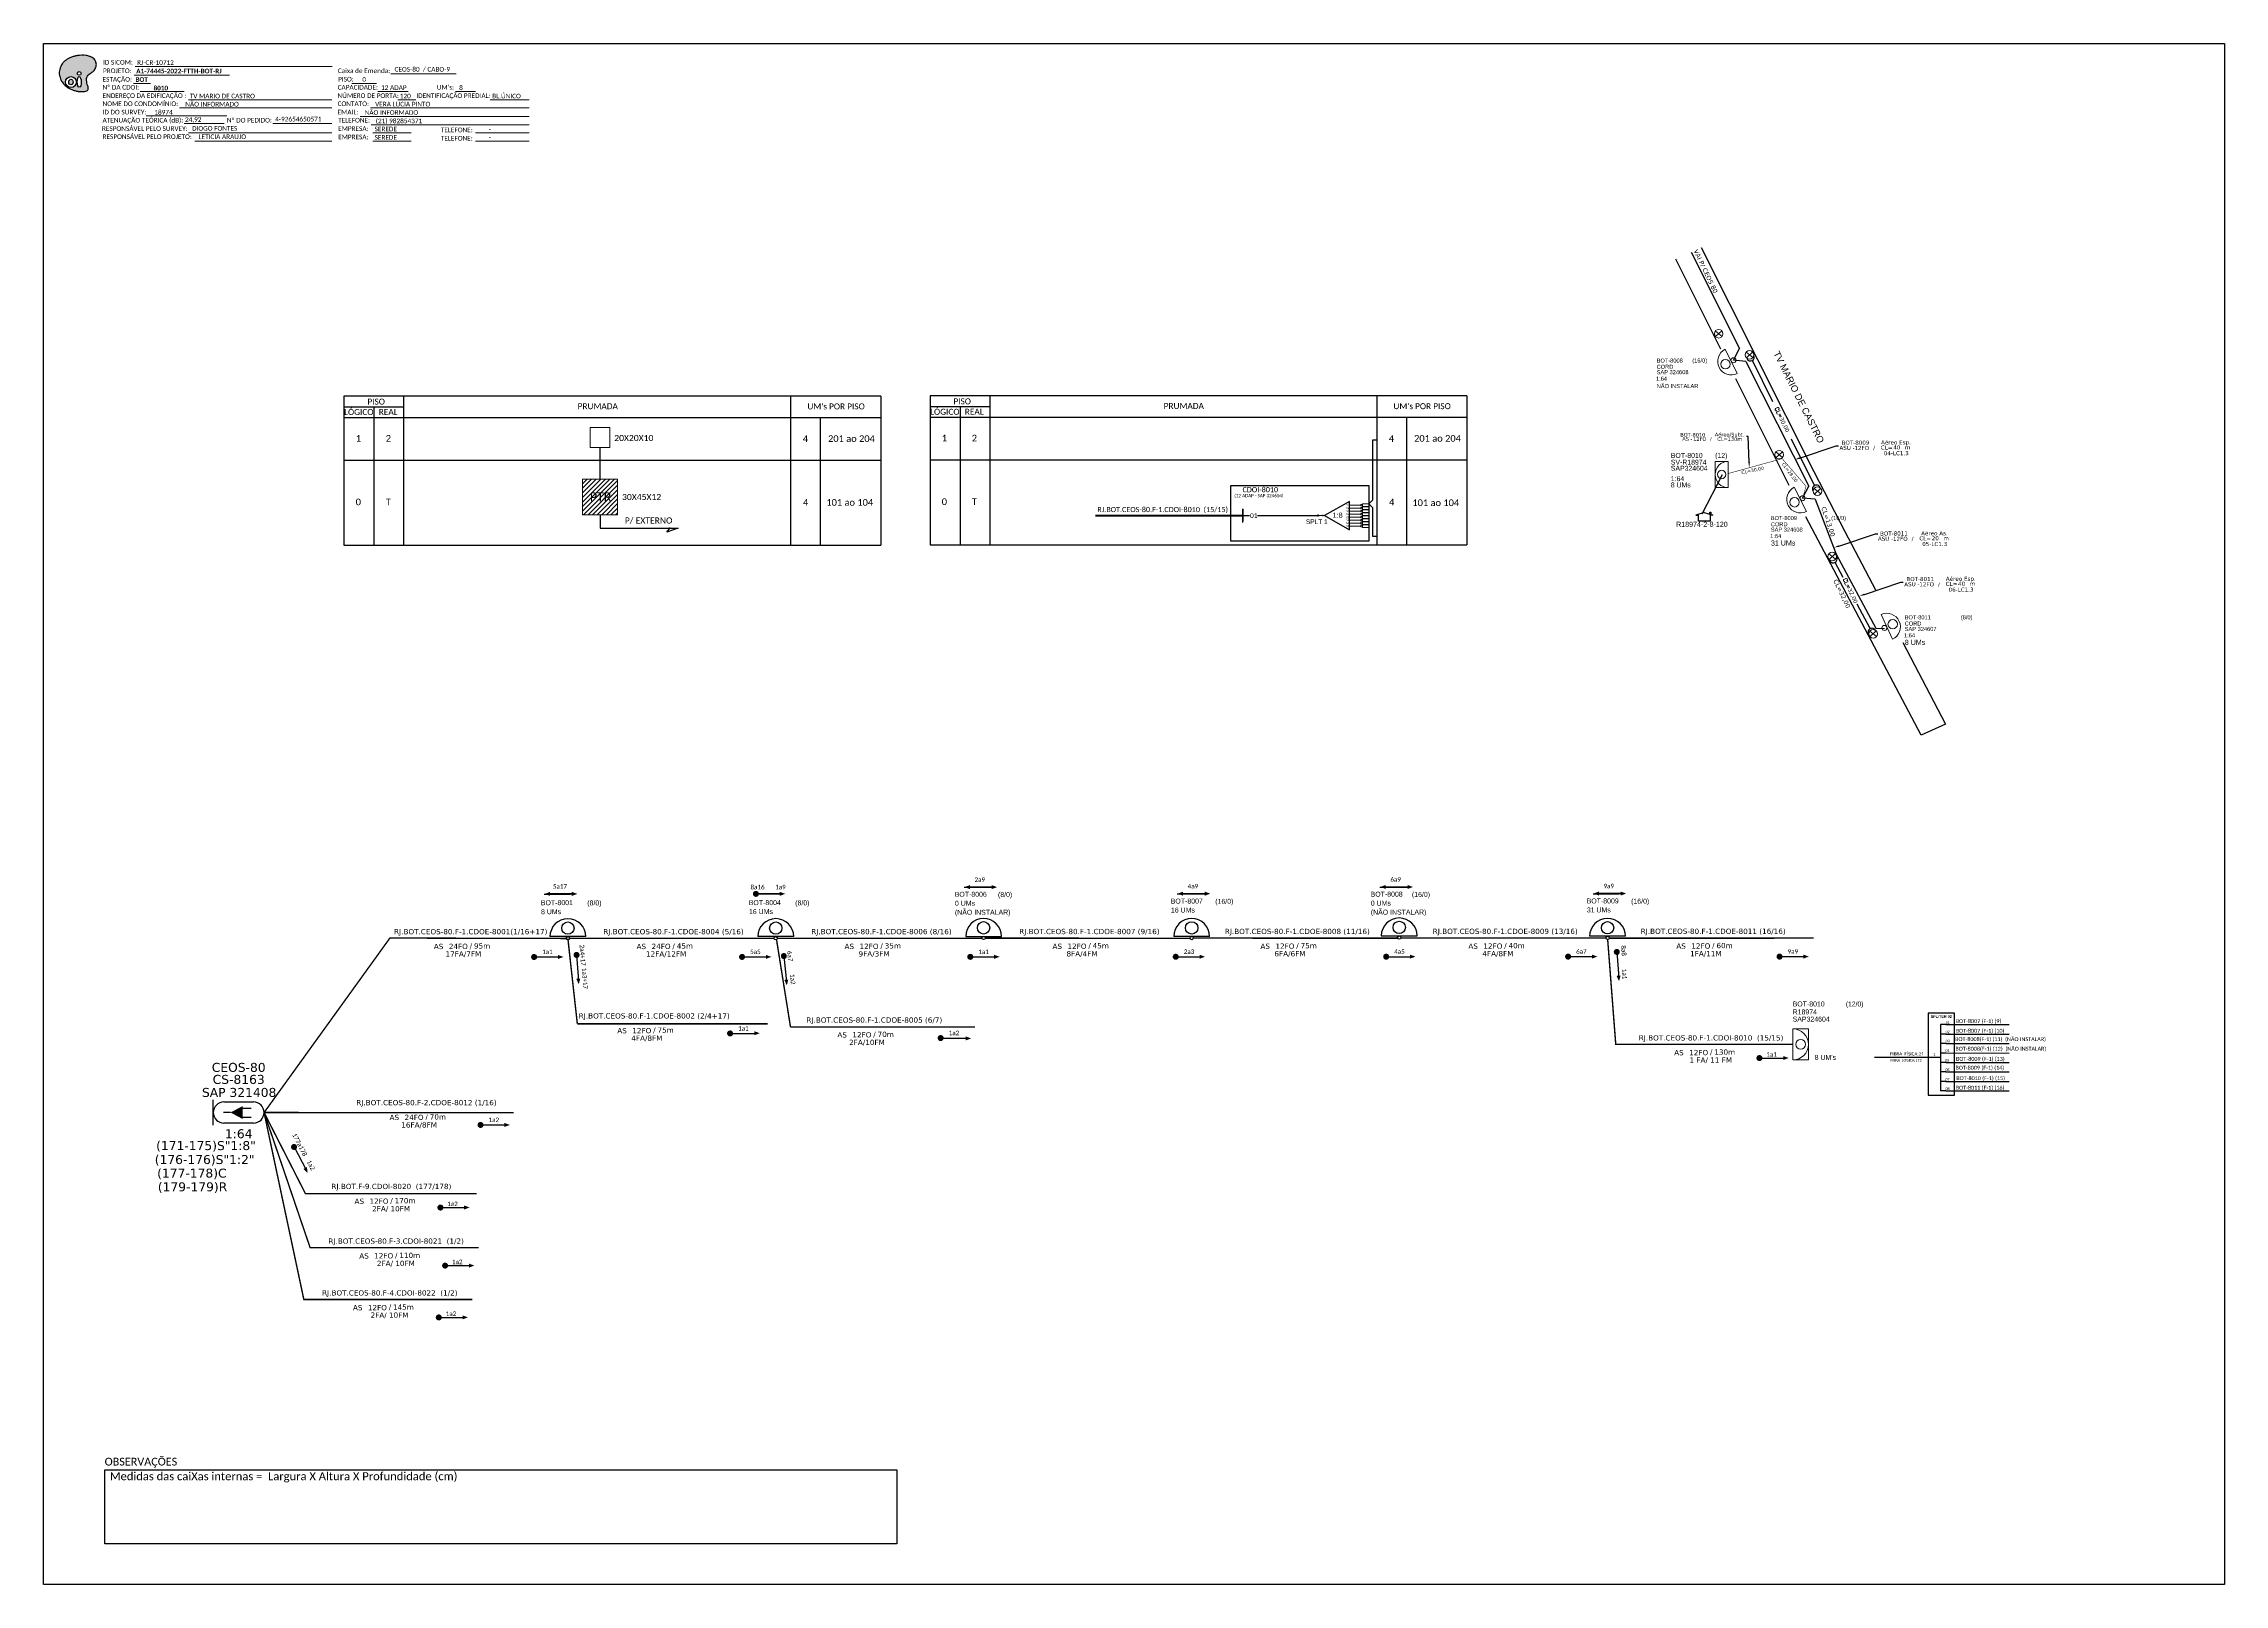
# Model space of a CAD drawing. Extents: x 0 to 841, y 0 to 594.
import ezdxf
from ezdxf import colors
from ezdxf.entities.mleader import LeaderData, LeaderLine
from ezdxf.enums import TextEntityAlignment as Align
from ezdxf.math import Vec2, Vec3

# ---------------------------------------------------------------- set-up
doc = ezdxf.new("R2010")
doc.units = 0
doc.linetypes.add('PHANTOM2', pattern=[1.25, 0.625, -0.125, 0.125, -0.125, 0.125, -0.125])
for name, color, linetype, lineweight in [('10.4-Postes', 1, 'Continuous', 0), ("20.0-LEGENDA DOS CDO'S", 1, 'Continuous', 0), ('20.1-CDO_INTERIOR', 1, 'Continuous', 0), ('20.2-CDO_POSTE', 1, 'Continuous', 5), ('20.6-CORDOALHA_SUPORTE', 7, 'Continuous', 25), ('40.1-ETIQUETAS', 1, 'Continuous', 20), ('CORDOALHA_SUPORTE', 7, 'Continuous', 25), ('Segmento Logradouro Texto', 238, 'Continuous', 0)]:
    doc.layers.add(name, color=color, linetype=linetype, lineweight=lineweight)
for name, color, linetype in [('20.4-CEOS', 1, 'Continuous'), ('CAP a instalar', 1, 'Continuous'), ('CAP_A_INSTALAR', 1, 'Continuous'), ('CD a instalar', 1, 'Continuous'), ('CELULAS_GPON', 7, 'Continuous'), ('label_cabos', 7, 'Continuous'), ('Legenda', 1, 'Continuous'), ('locais', 7, 'Continuous'), ('QUADRA', 7, 'Continuous'), ('SETA', 7, 'Continuous'), ('surveys', 7, 'Continuous'), ('surveys legendas', 7, 'Continuous'), ('texto', 255, 'Continuous')]:
    doc.layers.add(name, color=color, linetype=linetype)
doc.layers.add('DROP DE CLIENTE', color=140, linetype='Continuous', plot=False)
doc.layers.add('EXTRA', color=50, linetype='Continuous', plot=False)
doc.styles.add('ARIAL', font='arial.ttf')
doc.styles.add('DIGICADE', font='arial.ttf')
doc.styles.add('ROMANS', font='romans')
doc.styles.add('siredit', font='verdana.ttf')
doc.styles.add('WMF-Calibri0', font='calibri.ttf')
doc.styles.add('WMF-Calibri1', font='calibrib.ttf')
doc.linetypes.add('FENCELINE1', pattern='A,0.25,-0.1,[133,ltypeshp.shx,S=0.1,R=0,X=-0.1,Y=0],-0.1,1', length=1.45)

# ---------------------------------------------------------------- blocks, each defined once
blk = doc.blocks.new('OI')
h = blk.add_hatch(color=40)
edge = h.paths.add_edge_path()
edge.add_spline(control_points=[(4.35, -0.67), (3.92, -0.99), (3.26, -1.5), (2.81, -2.59), (2.9, -3.5), (3.06, -4.27), (3.31, -4.85), (3.37, -5.39), (3.4, -5.88), (3.2, -6.4), (2.54, -6.61), (1.65, -6.63), (0.55, -6.67), (-0.56, -6.42), (-1.61, -6.14), (-2.77, -5.61), (-3.92, -4.77), (-4.89, -3.7), (-5.34, -2.65), (-5.6, -1.94), (-5.85, -0.96), (-5.71, 0.47), (-5.1, 2.02), (-4.14, 3.02), (-3.3, 3.61), (-2.37, 4.16), (-1.36, 4.44), (-0.56, 4.7), (0.79, 4.85), (2.24, 4.97), (3.79, 4.57), (4.67, 4.21), (5.44, 3.65), (5.76, 2.99), (6.03, 2.21), (6.01, 1.46), (5.72, 0.64), (5.31, 0.08), (4.88, -0.38), (4.51, -0.55), (4.35, -0.67)], knot_values=[0, 0, 0, 0, 1.60434, 2.417191, 3.427595, 4.282808, 4.776746, 5.304182, 5.888771, 6.258406, 6.858137, 7.79129, 8.986195, 10.124242, 11.187857, 12.242908, 13.953784, 15.414161, 16.515391, 17.349188, 17.675853, 19.552021, 21.515531, 22.568638, 23.63245, 24.621084, 25.782718, 26.745347, 27.142653, 29.870543, 31.004649, 31.921532, 32.709589, 33.801391, 34.042471, 35.192333, 35.971461, 36.628871, 37.254359, 37.836911, 37.836911, 37.836911, 37.836911], degree=3, periodic=0)
h.paths.add_polyline_path([(1.13, -0.87, -1), (-0.04, -0.87, -1)], flags=16)
edge = h.paths.add_edge_path(flags=16)
edge.add_ellipse((0.56, -3.59), major_axis=(-0.02, 1.71), ratio=0.361305, start_angle=0, end_angle=360)
h.paths.add_polyline_path([(-0.36, -3.62, -1), (-3.8, -3.62, -1)], flags=16)
edge = h.paths.add_edge_path(flags=0)
edge.add_ellipse((-2.08, -3.62), major_axis=(0, 0.885), ratio=0.758294, start_angle=0, end_angle=360)
at = {"color": 40}
for centre, radius in [((-2.08, -3.62), 1.72), ((0.54, -0.87), 0.587)]:
    blk.add_circle(centre, radius, dxfattribs=at)
blk.add_ellipse((-2.08, -3.62), major_axis=(0, 0.885), ratio=0.758294, start_param=-3.141592653589792, end_param=3.141592653589792, dxfattribs=at)
blk.add_ellipse((0.56, -3.59), major_axis=(-0.02, 1.71), ratio=0.361305, dxfattribs=at)
at = {"color": 40, "start_tangent": (-0.800898, -0.598801), "end_tangent": (-0.800898, -0.598801)}
blk.add_spline([(4.35, -0.67), (3.2, -1.78), (2.9, -2.54), (2.92, -3.55), (3.12, -4.38), (3.28, -4.85), (3.37, -5.37), (3.35, -5.95), (3.2, -6.29), (2.66, -6.55), (1.73, -6.63), (0.54, -6.62), (-0.58, -6.41), (-1.6, -6.11), (-2.56, -5.67), (-3.95, -4.67), (-4.89, -3.56), (-5.37, -2.56), (-5.64, -1.78), (-5.72, -1.46), (-5.63, 0.42), (-4.84, 2.22), (-4.13, 2.99), (-3.27, 3.62), (-2.4, 4.09), (-1.3, 4.47), (-0.37, 4.72), (0.02, 4.77), (2.75, 4.8), (3.85, 4.53), (4.69, 4.16), (5.31, 3.68), (5.85, 2.73), (5.93, 2.5), (5.94, 1.35), (5.67, 0.62), (5.29, 0.08), (4.84, -0.36), (4.35, -0.67)], degree=3, dxfattribs=at)
blk = doc.blocks.new('SPLT_1-8_SC-APC')
at = {"color": 1, "lineweight": 0}
blk.add_lwpolyline([(-17.04, -7.55), (-19.26, -7.55)], dxfattribs=at)
at = {"color": 1}
blk.add_lwpolyline([(-7.37, -2.1), (-17.04, -7.55), (-7.37, -13), (-7.37, -2.1)], dxfattribs=at)
at = {"color": 3, "lineweight": 0}
for points in [[(-2.99, -3.51), (-7.37, -3.51)], [(-7.37, -4.66), (-2.99, -4.66)], [(-7.37, -5.82), (-2.99, -5.82)], [(-7.37, -6.97), (-2.99, -6.97)], [(-7.37, -8.12), (-2.99, -8.12)], [(-2.41, -3.02), (-2.41, -4)], [(-2.41, -3.02), (0, -3.02)], [(-2.41, -4), (0, -4)], [(-2.41, -4.17), (-2.41, -5.16)], [(-2.41, -4.17), (0, -4.17)], [(-2.41, -5.16), (0, -5.16)], [(-2.41, -5.32), (-2.41, -6.31)], [(-2.41, -5.32), (0, -5.32)], [(-2.41, -6.31), (0, -6.31)], [(-2.41, -6.48), (-2.41, -7.46)], [(-2.41, -6.48), (0, -6.48)], [(-2.41, -7.46), (0, -7.46)], [(-2.41, -7.63), (-2.41, -8.62)], [(-2.41, -7.63), (0, -7.63)], [(-7.37, -9.28), (-2.99, -9.28)], [(-7.37, -10.43), (-2.99, -10.43)], [(-7.37, -11.58), (-2.99, -11.58)], [(-2.41, -8.62), (0, -8.62)], [(-2.41, -8.78), (-2.41, -9.77)], [(-2.41, -8.78), (0, -8.78)], [(-2.41, -9.77), (0, -9.77)], [(-2.41, -9.94), (-2.41, -10.92)], [(-2.41, -9.94), (0, -9.94)], [(-2.41, -10.92), (0, -10.92)], [(-2.41, -11.09), (-2.41, -12.08)], [(-2.41, -11.09), (0, -11.09)], [(-2.41, -12.08), (0, -12.08)]]:
    blk.add_lwpolyline(points, dxfattribs=at)
for points in [[(-2.99, -3.22), (-2.41, -3.22), (-2.41, -3.8), (-2.99, -3.8)], [(-2.99, -4.38), (-2.41, -4.38), (-2.41, -4.95), (-2.99, -4.95)], [(-2.99, -5.53), (-2.41, -5.53), (-2.41, -6.1), (-2.99, -6.1)], [(-2.99, -6.68), (-2.41, -6.68), (-2.41, -7.26), (-2.99, -7.26)], [(-2.99, -7.84), (-2.41, -7.84), (-2.41, -8.41), (-2.99, -8.41)], [(-2.99, -8.99), (-2.41, -8.99), (-2.41, -9.56), (-2.99, -9.56)], [(-2.99, -10.14), (-2.41, -10.14), (-2.41, -10.72), (-2.99, -10.72)], [(-2.99, -11.3), (-2.41, -11.3), (-2.41, -11.87), (-2.99, -11.87)]]:
    blk.add_lwpolyline(points, close=True, dxfattribs=at)
at = {"color": 1, "style": 'ARIAL'}
for s, height, p in [('1:8', 2, (-13.91, -8.4)), ('S1', 0.75, (-8.74, -3.78)), ('S2', 0.75, (-8.74, -4.97)), ('S3', 0.75, (-8.74, -6.18)), ('S4', 0.75, (-8.74, -7.36)), ('S5', 0.75, (-8.74, -8.57)), ('S6', 0.75, (-8.74, -9.69)), ('S7', 0.75, (-8.74, -10.78)), ('S8', 0.75, (-8.74, -11.9))]:
    blk.add_text(s, height=height, dxfattribs=at).set_placement(p)
blk = doc.blocks.new('SPLITTER_')
blk.add_point((0, 0))
at = {"style": 'ARIAL', "flags": 4}
blk.add_attdef('SPLT', (0, -3.26), '', height=1.5, dxfattribs=at)
blk = doc.blocks.new('CDOI NI')
at = {"layer": 'CAP a instalar', "color": 252, "linetype": 'Continuous'}
blk.add_lwpolyline([(34185.32, 58977.88), (34198.4, 58977.88)], dxfattribs=at)
for centre, radius in [((34191.86, 58980.99), 2.26), ((34191.86, 58977.28), 0.606)]:
    blk.add_circle(centre, radius, dxfattribs=at)
blk.add_arc((34191.86, 58977.88), 6.54, 360, 180, dxfattribs=at)
blk = doc.blocks.new('*U130')
at = {"layer": '20.4-CEOS', "color": 7, "style": 'siredit'}
for tag, p in [('FIBRAS_SPLITTER', (0, 0)), ('FIBRAS_TOP_C', (0, -4.13)), ('RESERVA_FINAIS', (0, -5.46))]:
    blk.add_attdef(tag, p, '', height=1.01, dxfattribs=at)
for tag, p, flags in [('ID_ATIVIDADE', (0, -6.77), 3), ('FATOR', (0, -8.09), 1), ('QTDE', (0, -9.4), 1), ('FID', (0, -10.71), 1)]:
    blk.add_attdef(tag, p, '', height=1.01, dxfattribs=dict(at, flags=flags))
blk = doc.blocks.new('*U132')
at = {"layer": '20.4-CEOS', "color": 7, "style": 'siredit'}
blk.add_attdef('FIBRAS_SPLITTER', (0, 0), '', height=1.01, dxfattribs=at)
for tag, p, flags in [('ID_ATIVIDADE', (0, -1.48), 3), ('FATOR', (0, -2.79), 1), ('QTDE', (0, -4.11), 1), ('FID', (0, -5.42), 1)]:
    blk.add_attdef(tag, p, '', height=1.01, dxfattribs=dict(at, flags=flags))
blk = doc.blocks.new('ETIQUETA_RS5F')
at = {"layer": '40.1-ETIQUETAS', "color": 0, "style": 'siredit'}
blk.add_text('/', height=1.5, dxfattribs=at).set_placement((1.58, -1.95), align=Align.MIDDLE_RIGHT)
for tag, p in [('ETIQUETA_R_SECUNDARIA', (1.21, 2.1)), ('ETIQUETA_R_PRIMARIA', (1.21, 4.1)), ('F_ATIVAS/F_MORTAS', (1.14, -4.24))]:
    blk.add_attdef(tag, text='', height=1.5, dxfattribs=at).set_placement(p, align=Align.MIDDLE_CENTER)
for tag, p in [('TIPO_CABO', (-6.58, -2.12)), ('CAP_CABO', (0.4, -2.09))]:
    blk.add_attdef(tag, text='', height=1.5, dxfattribs=at).set_placement(p, align=Align.MIDDLE_RIGHT)
blk.add_attdef('METROS', text='', height=1.5, dxfattribs=at).set_placement((2.14, -1.95), align=Align.MIDDLE_LEFT)
for tag, p in [('FUSÃO_1', (0.85, -8.39)), ('FUSÃO_2', (0.85, -10.6)), ('FUSÃO_3', (0.85, -12.93)), ('FUSÃO_4', (0.85, -15.14)), ('FUSÃO_5', (0.85, -17.16))]:
    blk.add_attdef(tag, text='', height=1.5, dxfattribs=at).set_placement(p, align=Align.CENTER)
blk = doc.blocks.new('CDOI_INT')
at = {"layer": '20.1-CDO_INTERIOR', "color": 0, "lineweight": 18}
blk.add_lwpolyline([(4.25, -4.25), (4.25, 4.25), (0, 4.25), (0, -4.25)], close=True, dxfattribs=at)
blk.add_circle((2.12, 0), 1.36, dxfattribs=at)
blk.add_arc((0, 0), 4.25, 270, 90, dxfattribs=at)
at = {"layer": "20.0-LEGENDA DOS CDO'S", "color": 0, "style": 'ARIAL'}
for tag, p in [('SAP', (-0.08, 6.23)), ('CDO_N', (-0.08, 10.38)), ('SURVEY', (-0.08, 8.2)), ('SPLITER_1', (21.18, 10.38)), ('SPLITER_2', (21.19, 8.68)), ('1:XX', (5.94, -2.22)), ('UMS', (5.94, -4.24))]:
    blk.add_attdef(tag, p, '', height=1.36, dxfattribs=at)
blk.add_attdef('FIBRAS_UTILIZADAS', text='', height=1.36, dxfattribs=at).set_placement((15.34, 10.38), align=Align.CENTER)
blk = doc.blocks.new('CDOE-TEXTO PADRÃO')
at = {"layer": "20.0-LEGENDA DOS CDO'S", "color": 0, "style": 'ARIAL'}
for tag, p in [('CDO_N', (0.49, 7.39)), ('SAP', (0.51, 1.67)), ('CORDOALHA', (0.5, 4.33)), ('SPLITER_1', (0.59, -0.91)), ('(XX-XX_F)S', (0.54, -8.29)), ('SPLITER_2', (0.6, -3.55)), ('(XX-XX_L)S', (0.55, -10.83)), ('UMS', (0.55, -13.15))]:
    blk.add_attdef(tag, p, '', height=1.7, rotation=0.11799, dxfattribs=at)
blk.add_attdef('FIBRAS_UTILIZADAS', text='', height=1.7, rotation=0.11799, dxfattribs=at).set_placement((19.77, 7.43), align=Align.CENTER)
blk = doc.blocks.new('SURVEY_SURVEY')
for p, q in [((0, 0.0000127), (-0.0000126, 0.000009)), ((-0.0000126, 0.000009), (-0.0000086, 0.000009)), ((-0.0000086, 0), (-0.0000086, 0.000009)), ((0.0000086, 0), (-0.0000086, 0)), ((0, 0.0000127), (0.0000126, 0.000009)), ((0.0000084, 0.0000132), (0.0000098, 0.0000132)), ((0.0000084, 0.0000103), (0.0000084, 0.0000132)), ((0.0000126, 0.000009), (0.0000086, 0.000009)), ((0.0000086, 0.000009), (0.0000086, 0)), ((0.0000098, 0.0000132), (0.0000098, 0.0000099))]:
    blk.add_line(p, q)
blk = doc.blocks.new('CDOI_CT_ESQ')
at = {"layer": '20.1-CDO_INTERIOR', "color": 0, "lineweight": 18}
blk.add_lwpolyline([(-2.12, -2.13), (-2.12, 2.12), (0, 2.12), (0.01, -2.13)], close=True, dxfattribs=at)
blk.add_circle((-1.06, 0), 0.68, dxfattribs=at)
blk.add_arc((0.01, 0), 2.13, 90.0276, 270.0276, dxfattribs=at)
at = {"layer": "20.0-LEGENDA DOS CDO'S", "color": 0, "style": 'ARIAL'}
for tag, p in [('SAP', (-9.3, 0.61)), ('CDO_N', (-9.3, 2.69)), ('SURVEY', (-9.3, 1.6)), ('1:XX', (-9.31, -1.08)), ('UMS', (-9.31, -2.09))]:
    blk.add_attdef(tag, p, '', height=0.68, rotation=359.9724, dxfattribs=at)
blk.add_attdef('FIBRAS_UTILIZADAS', text='', height=0.68, rotation=359.9724, dxfattribs=at).set_placement((-1.59, 2.69), align=Align.CENTER)
blk = doc.blocks.new('*U134')
at = {"color": 0}
blk.add_line((2.14, -0.58), (-2.1, -0.68), dxfattribs=at)
for centre, radius in [((0, 0.38), 0.733), ((0.03, -1.03), 0.393)]:
    blk.add_circle(centre, radius, dxfattribs=at)
blk.add_arc((0.02, -0.63), 2.12, 1.3782, 181.3782, dxfattribs=at)
blk = doc.blocks.new('Inst CDOE-16 CAIXA DIST OPT CDOE 48F_16D C_SPL_2_1_8')
at = {"layer": "20.0-LEGENDA DOS CDO'S", "color": 0, "style": 'ARIAL'}
for tag, p, height in [('CORDOALHA', (0.12, 4.02), 0.8), ('FID', (0.12, 5.25), 0.8), ('1:XX', (-0.01, 1.7), 0.8), ('SAP', (0.12, 2.96), 0.8), ('UMS', (0.14, 0.22), 1)]:
    blk.add_attdef(tag, p, '', height=height, rotation=0.118, dxfattribs=at)
at = {"layer": "20.0-LEGENDA DOS CDO'S", "color": 0}
for tag, p, style, flags in [('ID_ATIVIDADE', (0.12, 6.47), 'ARIAL', 3), ('FATOR', (7.92, 6.47), 'ARIAL', 1), ('QTDE', (0.1, -1.17), 'DIGICADE', 3)]:
    blk.add_attdef(tag, p, '', height=0.8, rotation=0.118, dxfattribs=dict(at, style=style, flags=flags))
at = {"layer": "20.0-LEGENDA DOS CDO'S", "color": 0, "style": 'ARIAL'}
blk.add_attdef('FIBRAS_UTILIZADAS', text='', height=0.8, rotation=0.118, dxfattribs=at).set_placement((13.48, 5.26), align=Align.CENTER)
blk = doc.blocks.new('Inst CDOE-8 CAIXA DIST OPT CDOE 48F_8D C_SPL OPTAP')
at = {"layer": "20.0-LEGENDA DOS CDO'S", "color": 0, "style": 'ARIAL'}
for tag, p, height in [('CORDOALHA', (0.12, 4.02), 0.8), ('FID', (0.12, 5.25), 0.8), ('1:XX', (-0.01, 1.7), 0.8), ('SAP', (0.12, 2.96), 0.8), ('UMS', (0.14, 0.22), 1)]:
    blk.add_attdef(tag, p, '', height=height, rotation=0.118, dxfattribs=at)
at = {"layer": "20.0-LEGENDA DOS CDO'S", "color": 0}
for tag, p, style, flags in [('ID_ATIVIDADE', (0.12, 6.47), 'ARIAL', 3), ('FATOR', (7.92, 6.47), 'ARIAL', 1), ('QTDE', (0.23, -0.97), 'DIGICADE', 3)]:
    blk.add_attdef(tag, p, '', height=0.8, rotation=0.118, dxfattribs=dict(at, style=style, flags=flags))
at = {"layer": "20.0-LEGENDA DOS CDO'S", "color": 0, "style": 'ARIAL'}
blk.add_attdef('FIBRAS_UTILIZADAS', text='', height=0.8, rotation=0.118, dxfattribs=at).set_placement((13.48, 5.26), align=Align.CENTER)
blk = doc.blocks.new('CDOE_CT_POSTE')
at = {"layer": "20.0-LEGENDA DOS CDO'S", "color": 0, "style": 'ARIAL'}
for tag, p in [('CDO_N', (0.12, 5.25)), ('CORDOALHA', (0.12, 4.02)), ('SAP', (0.12, 2.96)), ('1:XX', (0.14, 1.23)), ('UMS', (0.14, 0.22))]:
    blk.add_attdef(tag, p, '', height=0.68, rotation=0.118, dxfattribs=at)
blk.add_attdef('FIBRAS_UTILIZADAS', text='', height=0.68, rotation=0.118, dxfattribs=at).set_placement((7.83, 5.26), align=Align.CENTER)
blk = doc.blocks.new('Inst CORD ALUMINIO 4.8 MM 3F(sem recursos)')
at = {"layer": '20.6-CORDOALHA_SUPORTE', "color": 0, "lineweight": 0, "style": 'ROMANS'}
for tag, p, flags in [('FATOR', (-5.2, -4.44), 3), ('ID_ATIVIDADE', (-5.2, -6.67), 3), ('FID', (-5.2, -8.9), 1)]:
    blk.add_attdef(tag, p, '', height=1, dxfattribs=dict(at, flags=flags))
blk.add_attdef('LANCE', text='', height=1, dxfattribs=at).set_placement((-0.54, -2.21), align=Align.RIGHT)
at = {"layer": '20.6-CORDOALHA_SUPORTE', "color": 0, "style": 'siredit'}
blk.add_attdef('QTDE', (-0.54, -2.21), '', height=1, rotation=359.69, dxfattribs=at)
blk = doc.blocks.new('Inst CB ESP CFOA-SM-ASU-120-S-12')
at = {"layer": 'label_cabos', "color": 0, "style": 'siredit'}
for tag, flags, p in [('ID_ATIVIDADE', 3, (1.31, 2.67)), ('FATOR', 1, (11.56, 2.55))]:
    blk.add_attdef(tag, text='', height=1, rotation=359.69, dxfattribs=dict(at, flags=flags)).set_placement(p, align=Align.MIDDLE_CENTER)
for tag, p in [('TIPO_CABO', (1.26, 0)), ('DESTINO_CABO', (3.13, 1.26)), ('CABO', (4.69, -0.05)), ('/', (7.71, -0.05)), ('LANCE', (10.81, 0)), ('TIPO_CABO', (13.11, 1.24)), ('UND', (15.96, 0)), ('FID', (13.15, -1.41))]:
    blk.add_attdef(tag, text='', height=1, rotation=359.69, dxfattribs=at).set_placement(p, align=Align.MIDDLE_CENTER)
blk.add_attdef('QTDE', (12.43, -0.47), '', height=1, rotation=359.69, dxfattribs=at)
blk = doc.blocks.new('Inst CB AS CFOA-SM-ASU-120-S-12')
at = {"layer": 'label_cabos', "color": 0, "style": 'siredit'}
for tag, flags, p in [('ID_ATIVIDADE', 3, (1.31, 2.67)), ('FATOR', 1, (11.56, 2.55))]:
    blk.add_attdef(tag, text='', height=1, rotation=359.69, dxfattribs=dict(at, flags=flags)).set_placement(p, align=Align.MIDDLE_CENTER)
for tag, p in [('TIPO_CABO', (1.26, 0)), ('DESTINO_CABO', (3.13, 1.26)), ('CABO', (4.69, -0.05)), ('/', (7.71, -0.05)), ('LANCE', (10.81, 0)), ('TIPO_CABO', (13.11, 1.24)), ('UND', (15.96, 0)), ('FID', (13.15, -1.41))]:
    blk.add_attdef(tag, text='', height=1, rotation=359.69, dxfattribs=at).set_placement(p, align=Align.MIDDLE_CENTER)
blk.add_attdef('QTDE', (12.43, -0.47), '', height=1, rotation=359.69, dxfattribs=at)
blk = doc.blocks.new('LEGENDA DOS CABOS')
at = {"layer": 'EXTRA', "color": 0, "style": 'siredit'}
for tag, p in [('ID', (4.6, 0.97)), ('XX', (9.03, 0.97))]:
    blk.add_attdef(tag, text='', height=0.48, rotation=359.69001, dxfattribs=at).set_placement(p, align=Align.MIDDLE_CENTER)
at = {"layer": 'Legenda', "color": 0, "style": 'siredit'}
for tag, p in [('TIPO_CABO', (1.31, 0)), ('CABO', (4.69, -0.05)), ('/', (6.81, -0.05)), ('METROS', (10.03, -0.05))]:
    blk.add_attdef(tag, text='', height=0.8, rotation=359.69001, dxfattribs=at).set_placement(p, align=Align.MIDDLE_CENTER)
blk = doc.blocks.new('POLE_POLE')
at = {"layer": '10.4-Postes', "color": 1, "linetype": 'PHANTOM2'}
for points in [[(-0.000008, 0.0000105), (0.0000076, -0.0000022)], [(0.0000072, 0.000011), (-0.0000076, -0.0000027)]]:
    blk.add_lwpolyline(points, dxfattribs=at)
at = {"layer": '10.4-Postes', "color": 1}
blk.add_circle((-0.0000002, 0.0000042), 0.0000101, dxfattribs=at)

msp = doc.modelspace()

# ---------------------------------------------------------------- hatches: boundary and pattern name
h = msp.add_hatch()
h.set_pattern_fill('ANSI31', color=1, scale=10, style=0)
h.set_pattern_definition([(45, (-403.8218, 28.3785), (-0.8838835, 0.8838835), [])])
h.paths.add_polyline_path([(221.37, 426.1), (207.8, 426.1), (207.8, 412.34), (221.37, 412.34)])
h.paths.add_polyline_path([(210.25, 416.69), (219.68, 416.69), (219.68, 421.84), (210.25, 421.84)], flags=24)
h = msp.add_hatch(color=3)
h.dxf.hatch_style = 1
edge = h.paths.add_edge_path()
edge.add_arc((491.48, 412.05), 0.256, -180, 180, ccw=False)
h = msp.add_hatch()
h.set_pattern_fill('ANSI31', color=1, scale=10, style=0)
h.set_pattern_definition([(45, (-457.8024, -17.5247), (-0.8838835, 0.8838835), [])])
h.paths.add_polyline_path([(156.27, 370.79), (165.7, 370.79), (165.7, 375.94), (156.27, 375.94)], flags=9)

# ---------------------------------------------------------------- linework, layer by layer
at = {"color": 3}
msp.add_line((214.58, 426.1), (214.58, 438.25), dxfattribs=at)
at = {"color": 1}
msp.add_line((462.5, 414.46), (462.5, 409.87), dxfattribs=at)
at = {"color": 7, "linetype": 'Continuous'}
for p, q in [((731.46, 215.88), (731.46, 190.25)), ((733.54, 215.88), (731.46, 215.88)), ((733.64, 212.17), (731.56, 212.17)), ((729.31, 203.24), (731.45, 203.24)), ((733.64, 208.52), (731.56, 208.52)), ((733.64, 204.85), (731.56, 204.85)), ((733.64, 201.21), (731.56, 201.21)), ((733.64, 197.57), (731.56, 197.57)), ((733.64, 193.92), (731.56, 193.92)), ((733.64, 190.28), (731.56, 190.28))]:
    msp.add_line(p, q, dxfattribs=at)
at = {"color": 10, "linetype": 'Continuous'}
for p, q in [((733.54, 215.88), (757.95, 215.87)), ((733.64, 212.17), (758.06, 212.17)), ((706.13, 203.26), (729.26, 203.24)), ((733.64, 208.53), (758.06, 208.52)), ((733.64, 204.86), (758.06, 204.85)), ((733.64, 201.22), (758.06, 201.21)), ((733.64, 197.58), (758.06, 197.57)), ((733.64, 193.93), (758.06, 193.92)), ((733.64, 190.28), (758.05, 190.27))]:
    msp.add_line(p, q, dxfattribs=at)
msp.add_lwpolyline([(0, 594), (841, 594), (841, 0), (0, 0)], close=True)
at = {"color": 7, "lineweight": 0}
for points in [[(34.91, 581.88), (71.7, 581.88)], [(35.3, 585.16), (111.27, 585.16)], [(133.95, 582.37), (159.08, 582.37)], [(34.62, 578.6), (41.17, 578.6)], [(37.28, 575.53), (54.25, 575.53)], [(55.85, 572.3), (111.11, 572.3)], [(118.9, 578.65), (128.39, 578.65)], [(128.95, 575.53), (140.57, 575.53)], [(136.54, 572.3), (143.48, 572.3)], [(158.89, 575.53), (166.56, 575.53)], [(172.23, 572.3), (187.27, 572.3)], [(39.6, 566.12), (70.65, 566.12)], [(52.44, 569.19), (111.11, 569.19)], [(122.03, 565.95), (187.3, 565.95)], [(126.07, 569.19), (187.3, 569.19)], [(54.14, 563.15), (69.65, 563.15)], [(55.85, 559.6), (111.11, 559.6)], [(58.34, 556.36), (111.11, 556.36)], [(88.37, 563.15), (111.13, 563.15)], [(126.31, 562.71), (187.3, 562.71)], [(126.92, 559.6), (141.72, 559.6)], [(126.92, 556.36), (141.72, 556.36)], [(166.53, 559.6), (187.3, 559.6)], [(166.53, 556.36), (187.3, 556.36)]]:
    msp.add_lwpolyline(points, dxfattribs=at)
for points in [[(115.84, 458.14), (115.84, 400.68)], [(138.98, 400.68), (138.98, 458.14)], [(288.09, 458.14), (288.09, 400.68)], [(322.81, 458.14), (322.81, 400.68)], [(341.83, 458.24), (341.83, 400.78)], [(364.98, 400.78), (364.98, 458.24)], [(514.09, 458.24), (514.09, 400.78)], [(548.81, 458.24), (548.81, 400.78)], [(115.84, 449.92), (322.81, 449.92)], [(127.41, 454.03), (127.41, 400.68)], [(299.66, 400.68), (299.66, 449.92)], [(341.83, 450.01), (548.81, 450.01)], [(353.41, 454.13), (353.41, 400.78)], [(525.66, 400.78), (525.66, 450.01)], [(115.84, 433.42), (322.81, 433.42)], [(341.83, 433.52), (548.81, 433.52)], [(115.84, 400.68), (322.81, 400.68)], [(341.83, 400.78), (548.81, 400.78)]]:
    msp.add_lwpolyline(points)
at = {"color": 0}
for points in [[(322.81, 458.14), (115.84, 458.14)], [(548.81, 458.24), (341.83, 458.24)], [(115.84, 454.03), (138.98, 454.03)], [(341.83, 454.13), (364.98, 454.13)]]:
    msp.add_lwpolyline(points, dxfattribs=at)
at = {"lineweight": 0}
msp.add_lwpolyline([(218.4, 446.02), (210.74, 446.02), (210.74, 438.25), (218.4, 438.25)], close=True, dxfattribs=at)
at = {"color": 3}
for points in [[(514.09, 404), (512.57, 404), (512.56, 415.07), (511, 416.57), (512.56, 418.08), (512.56, 441.27), (514.09, 441.27)], [(462.5, 412.04), (465.1, 412.04)], [(468.17, 412.04), (477.45, 412.04)], [(468.39, 412.05), (491.24, 412.05)], [(477.45, 412.05), (483.18, 412.05)]]:
    msp.add_lwpolyline(points, dxfattribs=at)
at = {"color": 1, "lineweight": 0}
msp.add_lwpolyline([(207.8, 426.1), (221.37, 426.1), (221.37, 412.34), (207.8, 412.34)], close=True, dxfattribs=at)
at = {"color": 1}
msp.add_lwpolyline([(457.87, 423.65), (511, 423.65), (511, 402.22), (457.87, 402.22)], close=True, dxfattribs=at)
for points in [[(214.58, 412.34), (214.58, 407.23), (244.72, 407.23)], [(462.51, 409.41), (462.5, 414.62)], [(240.31, 405.64), (241.71, 407.47)], [(244.72, 407.23), (240.31, 405.64)]]:
    msp.add_lwpolyline(points, dxfattribs=at)
msp.add_lwpolyline([(405.64, 411.98, 0.8, 0.8, 0), (462.5, 412.01, 0.8, 0.8, 0)], format="xyseb", dxfattribs=at)
at = {"color": 7, "const_width": 1.16, "elevation": 1.16}
for points in [[(274.13, 266.21, 1), (275.29, 266.21, 1)], [(188.58, 241.87, 1), (189.74, 241.87, 1)], [(205.48, 243.23, 1), (205.56, 242.07, 1)], [(268.77, 241.9, 1), (269.93, 241.9, 1)], [(285.4, 242.81, 1), (285.52, 241.66, 1)], [(436.01, 241.96, 1), (437.17, 241.96, 1)], [(264.16, 212.39, 1), (265.32, 212.39, 1)], [(345.36, 210.61, 1), (346.52, 210.61, 1)]]:
    msp.add_lwpolyline(points, format="xyb", close=True, dxfattribs=at)
at = {"const_width": 1.16, "elevation": 1.16}
for points in [[(606.65, 244.39, 1), (606.73, 243.23, 1)], [(356.79, 241.93, 1), (357.95, 241.93, 1)], [(517.17, 241.98, 1), (518.33, 241.98, 1)], [(587.33, 242.01, 1), (588.49, 242.01, 1)], [(668.88, 242.01, 1), (670.04, 242.01, 1)], [(661.12, 202.92, 1), (662.28, 202.92, 1)], [(167.93, 177.12, 1), (169.09, 177.12, 1)], [(96.32, 169.15, 1), (96.86, 168.12, 1)], [(152.43, 145.28, 1), (153.59, 145.28, 1)], [(154.26, 122.88, 1), (155.41, 122.88, 1)], [(151.82, 102.92, 1), (152.98, 102.92, 1)]]:
    msp.add_lwpolyline(points, format="xyb", close=True, dxfattribs=at)
at = {"color": 7}
msp.add_lwpolyline([(726.76, 188.61), (736.95, 188.61), (736.95, 220.27), (726.76, 220.27)], close=True, dxfattribs=at)
at = {"color": 0}
msp.add_lwpolyline([(23.56, 44.2), (329.09, 44.2), (329.09, 15.6), (23.56, 15.6)], close=True, dxfattribs=at)
at = {"color": 3}
msp.add_circle((491.48, 412.05), 0.256, dxfattribs=at)
at = {"layer": '20.4-CEOS', "color": 7}
for p, q in [((69.52, 185.98, 1.16), (80.95, 185.98, 1.16)), ((80.95, 177.83, 1.16), (69.52, 177.83, 1.16))]:
    msp.add_line(p, q, dxfattribs=at)
at = {"layer": '20.4-CEOS', "color": 7, "elevation": 1.16}
for points in [[(65.44, 177), (65.44, 186.82)], [(72.08, 181.91), (69.33, 181.91)], [(76.59, 183.53), (80.06, 183.53)], [(76.59, 180.14), (80.06, 180.14)]]:
    msp.add_lwpolyline(points, dxfattribs=at)
msp.add_lwpolyline([(72.08, 181.91, 0, 5.03, 0), (76.8, 181.91, 5.03, 5.03, 0)], format="xyseb", dxfattribs=at)
at = {"layer": '20.4-CEOS', "color": 7}
for centre, start, end in [((69.52, 181.91, 1.16), 90, 270), ((80.95, 181.91, 1.16), 270, 90)]:
    msp.add_arc(centre, 4.08, start, end, dxfattribs=at)
at = {"layer": 'CAP a instalar', "color": 7, "linetype": 'FENCELINE1', "ltscale": 5, "const_width": 0.542, "elevation": 1.16}
for points in [[(85.02, 181.89), (133.55, 249.18), (201.53, 249.01)], [(202.17, 249.07), (205.82, 216.11)], [(202.81, 249.07), (281.72, 249.04)], [(282.65, 248.53), (288.03, 214.9)], [(283, 249.1), (361.91, 249.07)], [(363.19, 249.13), (442.1, 249.1)], [(443.38, 249.15), (522.3, 249.13)], [(523.57, 249.18), (602.49, 249.15)], [(603.76, 249.12), (682.67, 249.15)], [(205.82, 216.11), (279.28, 216.09)], [(288.03, 214.9), (359.21, 214.92)], [(85.02, 181.91), (181.22, 181.88)]]:
    msp.add_lwpolyline(points, dxfattribs=at)
at = {"layer": 'CAP_A_INSTALAR', "color": 7, "linetype": 'FENCELINE1', "ltscale": 3}
for p, q in [((635.32, 513.61), (653.99, 476.45)), ((651.68, 471.92), (653.99, 476.45)), ((656.47, 471.5), (651.68, 471.92)), ((656.47, 471.5), (680.69, 423.34)), ((678.35, 418.74), (680.69, 423.34)), ((683.14, 418.33), (678.35, 418.74)), ((683.14, 418.33), (691.33, 397.22)), ((691.33, 397.22), (706.57, 368.64)), ((706.57, 368.64), (709.92, 368.57)), ((709.92, 368.57), (709.92, 368.57))]:
    msp.add_line(p, q, dxfattribs=at)
at = {"layer": 'CAP_A_INSTALAR', "color": 1, "linetype": 'FENCELINE1', "ltscale": 3, "const_width": 0.196}
for points in [[(670.46, 433.99), (649.65, 428.26)], [(678.35, 418.74), (679.67, 423.36), (670.46, 433.99)]]:
    msp.add_lwpolyline(points, dxfattribs=at)
at = {"layer": 'CAP_A_INSTALAR', "color": 7, "linetype": 'FENCELINE1', "ltscale": 3, "const_width": 0.196}
msp.add_lwpolyline([(709.92, 368.57), (709.92, 368.57), (709.92, 368.57)], dxfattribs=at)
at = {"layer": 'CD a instalar', "color": 1, "linetype": 'FENCELINE1', "ltscale": 5, "const_width": 0.542, "elevation": 1.16}
msp.add_lwpolyline([(674.62, 208.19), (606.28, 208.19), (603.17, 248.57)], dxfattribs=at)
at = {"layer": 'CD a instalar', "color": 8, "linetype": 'FENCELINE1', "ltscale": 5, "const_width": 0.542, "elevation": 1.16}
for points in [[(167.02, 150.65), (100.97, 150.65), (85.02, 181.91)], [(167.76, 129.8), (102.78, 129.8), (85.02, 181.91)], [(165.32, 109.84), (100.35, 109.84), (85.02, 181.91)]]:
    msp.add_lwpolyline(points, dxfattribs=at)
at = {"layer": 'CORDOALHA_SUPORTE'}
for p, q in [((666.92, 455.9), (658.98, 471.86)), ((682.95, 423.69), (674.1, 441.48)), ((694.03, 388.14), (690.93, 394.01)), ((704.41, 368.46), (699.4, 377.96))]:
    msp.add_line(p, q, dxfattribs=at)
for centre, start, end in [((658.24, 473.16), 206.46037, 26.46037), ((683.62, 422.35), 26.46037, 206.46037), ((690.16, 395.29), 206.46037, 26.46037), ((705.07, 367.12), 26.46037, 206.46037)]:
    msp.add_arc(centre, 1.49, start, end, dxfattribs=at)
at = {"layer": 'DROP DE CLIENTE'}
msp.add_lwpolyline([(639.67, 412.71), (647.5, 427.94)], dxfattribs=at)
at = {"layer": 'label_cabos', "color": 7}
for p, q in [((209.07, 249.71, 1.16), (195.26, 249.71, 1.16)), ((289.26, 249.74, 1.16), (275.45, 249.74, 1.16)), ((449.64, 249.79, 1.16), (435.83, 249.79, 1.16))]:
    msp.add_line(p, q, dxfattribs=at)
at = {"layer": 'label_cabos', "color": 5}
msp.add_line((610.03, 249.85, 1.16), (596.22, 249.85, 1.16), dxfattribs=at)
at = {"layer": 'label_cabos', "color": 7}
for centre, radius in [((202.17, 252.99, 1.16), 2.38), ((282.36, 253.02, 1.16), 2.38), ((442.74, 253.07, 1.16), 2.38), ((202.17, 249.07, 1.16), 0.639), ((282.36, 249.1, 1.16), 0.639), ((442.74, 249.15, 1.16), 0.639)]:
    msp.add_circle(centre, radius, dxfattribs=at)
at = {"layer": 'label_cabos', "color": 5}
for centre, radius in [((603.12, 253.13, 1.16), 2.38), ((603.12, 249.21, 1.16), 0.639)]:
    msp.add_circle(centre, radius, dxfattribs=at)
at = {"layer": 'label_cabos', "color": 7}
for centre in [(202.17, 249.71, 1.16), (282.36, 249.74, 1.16), (442.74, 249.79, 1.16)]:
    msp.add_arc(centre, 6.91, 0, 180, dxfattribs=at)
at = {"layer": 'label_cabos', "color": 5}
msp.add_arc((603.12, 249.85, 1.16), 6.91, 0, 180, dxfattribs=at)
at = {"layer": 'QUADRA', "color": 4}
for points in [[(639.17, 515.41), (682.64, 429.07), (694.67, 405.96)], [(646.81, 476.23), (629.44, 510.88)], [(673.2, 423.62), (673.07, 423.86), (652.58, 464.73)], [(716.96, 363.13), (733.39, 331.57), (724.02, 327.43), (679.57, 411.55)], [(694.67, 405.96), (706.41, 383.4)]]:
    msp.add_lwpolyline(points, dxfattribs=at)
at = {"layer": 'SETA', "color": 7, "elevation": 1.16}
for points in [[(193.07, 266.12), (203.05, 266.12)], [(194.52, 266.18), (204.5, 266.18)], [(204.5, 266.18), (194.52, 266.18)], [(274.71, 266.21), (284.69, 266.21)], [(284.69, 266.21), (274.71, 266.21)], [(274.71, 266.21), (284.69, 266.21)], [(437.17, 266.2), (447.15, 266.2)], [(438.61, 266.26), (448.59, 266.26)], [(448.59, 266.26), (438.61, 266.26)], [(189.16, 241.87), (199.14, 241.87)], [(205.52, 242.65), (206.24, 232.7)], [(269.35, 241.9), (279.33, 241.9)], [(285.46, 242.24), (286.46, 232.31)], [(436.59, 241.96), (446.57, 241.96)], [(264.74, 212.39), (274.72, 212.39)], [(345.94, 210.61), (355.92, 210.61)]]:
    msp.add_lwpolyline(points, dxfattribs=at)
at = {"layer": 'SETA', "elevation": 1.16}
for points in [[(354.97, 268.73), (364.95, 268.73)], [(356.42, 268.79), (366.4, 268.79)], [(366.4, 268.79), (356.42, 268.79)], [(515.35, 268.79), (525.33, 268.79)], [(516.8, 268.85), (526.78, 268.85)], [(526.78, 268.85), (516.8, 268.85)], [(597.55, 266.26), (607.53, 266.26)], [(599, 266.32), (608.98, 266.32)], [(608.98, 266.32), (599, 266.32)], [(357.37, 241.93), (367.35, 241.93)], [(517.75, 241.98), (527.73, 241.98)], [(587.91, 242.01), (597.89, 242.01)], [(606.69, 243.81), (607.43, 233.86)], [(669.46, 242.01), (679.44, 242.01)], [(661.7, 202.92), (671.66, 202.92)], [(168.51, 177.12), (178.49, 177.12)], [(96.59, 168.64), (101.21, 159.79)], [(153.01, 145.28), (162.97, 145.28)], [(154.84, 122.88), (164.8, 122.88)], [(152.4, 102.92), (162.36, 102.92)]]:
    msp.add_lwpolyline(points, dxfattribs=at)
at = {"layer": 'SETA'}
for points in [[(357.22, 269.58, 1.16), (355.09, 268.81, 1.16), (357.22, 268.04, 1.16)], [(365.6, 269.58, 1.16), (367.72, 268.81, 1.16), (365.6, 268.04, 1.16)], [(517.6, 269.64, 1.16), (515.47, 268.87, 1.16), (517.6, 268.09, 1.16)], [(525.98, 269.64, 1.16), (528.11, 268.87, 1.16), (525.98, 268.09, 1.16)], [(195.32, 266.97, 1.16), (193.19, 266.19, 1.16), (195.32, 265.42, 1.16)], [(599.8, 267.11, 1.16), (597.67, 266.33, 1.16), (599.8, 265.56, 1.16)], [(608.17, 267.11, 1.16), (610.3, 266.33, 1.16), (608.17, 265.56, 1.16)], [(366.55, 242.72, 1.16), (368.68, 241.94, 1.16), (366.55, 241.17, 1.16)], [(526.93, 242.77, 1.16), (529.06, 242, 1.16), (526.93, 241.22, 1.16)], [(597.09, 242.8, 1.16), (599.21, 242.03, 1.16), (597.09, 241.25, 1.16)], [(678.64, 242.8, 1.16), (680.77, 242.03, 1.16), (678.64, 241.25, 1.16)], [(608.15, 234.72, 1.16), (607.54, 232.54, 1.16), (606.61, 234.6, 1.16)], [(355.57, 211.25, 1.16), (357.7, 210.48, 1.16), (355.57, 209.71, 1.16)], [(670.86, 203.7, 1.16), (672.99, 202.93, 1.16), (670.86, 202.16, 1.16)], [(177.69, 177.91, 1.16), (179.82, 177.13, 1.16), (177.69, 176.36, 1.16)], [(101.54, 160.87, 1.16), (101.83, 158.62, 1.16), (100.16, 160.15, 1.16)], [(162.17, 146.07, 1.16), (164.29, 145.3, 1.16), (162.17, 144.52, 1.16)], [(164, 123.67, 1.16), (166.12, 122.9, 1.16), (164, 122.12, 1.16)], [(161.56, 103.71, 1.16), (163.68, 102.93, 1.16), (161.56, 102.16, 1.16)]]:
    msp.add_solid(points, dxfattribs=at)
at = {"layer": 'SETA', "color": 7}
for points in [[(203.7, 266.97, 1.16), (205.82, 266.19, 1.16), (203.7, 265.42, 1.16)], [(283.89, 266.99, 1.16), (286.01, 266.22, 1.16), (283.89, 265.45, 1.16)], [(283.89, 266.99, 1.16), (286.01, 266.22, 1.16), (283.89, 265.45, 1.16)], [(439.41, 267.05, 1.16), (437.29, 266.28, 1.16), (439.41, 265.5, 1.16)], [(447.79, 267.05, 1.16), (449.92, 266.28, 1.16), (447.79, 265.5, 1.16)], [(198.34, 242.66, 1.16), (200.47, 241.89, 1.16), (198.34, 241.11, 1.16)], [(278.53, 242.69, 1.16), (280.66, 241.91, 1.16), (278.53, 241.14, 1.16)], [(445.77, 242.74, 1.16), (447.89, 241.97, 1.16), (445.77, 241.2, 1.16)], [(206.97, 233.56, 1.16), (206.35, 231.38, 1.16), (205.43, 233.44, 1.16)], [(287.17, 233.18, 1.16), (286.61, 230.99, 1.16), (285.63, 233.03, 1.16)], [(274.08, 213.26), (276.21, 212.49), (274.08, 211.71)]]:
    msp.add_solid(points, dxfattribs=at)

# ---------------------------------------------------------------- block references
at = {"color": 7, "xscale": 1.213923925138498, "yscale": 1.213923925184645, "zscale": 1.213923925163967, "rotation": 0.1532896023337312}
msp.add_blockref('OI', (13.05, 583.59), dxfattribs=at)
at = {"color": 0, "lineweight": 0, "xscale": 1.565609910762001, "yscale": 1.565609910762001, "zscale": 1.565609910762001, "rotation": 295.5601730972891}
for p, values in [((672.84, 450.27), {'QTDE': '30,00', 'LANCE': 'CL='}), ((699.16, 384.33), {'QTDE': '32,00', 'LANCE': 'CL='})]:
    msp.add_blockref('Inst CORD ALUMINIO 4.8 MM 3F(sem recursos)', p, dxfattribs=at).add_auto_attribs(values)
at = {"color": 3}
msp.add_blockref('SPLT_1-8_SC-APC', (511, 419.59), dxfattribs=at)
at = {"color": 7}
ref = msp.add_blockref('SPLITTER_', (493.35, 412.05), dxfattribs=dict(at, xscale=-1))
ref.add_attrib('SPLT', 'SPLT 1', (486.82, 408.78), dxfattribs={"height": 1.79, "style": 'ARIAL'})
at = {"layer": "20.0-LEGENDA DOS CDO'S", "color": 252}
ref = msp.add_blockref('CDOE_CT_POSTE', (621.82, 460.75), dxfattribs=dict(at, xscale=1.957012388452501, yscale=1.957012388452501, zscale=1.957012388452501))
ref.add_attrib('CDO_N', 'BOT-8008', (622.05, 471.02), dxfattribs={"color": 0, "height": 1.566, "rotation": 0.11799, "style": 'ARIAL'})
ref.add_attrib('CORDOALHA', 'CORD', (622.06, 468.62), dxfattribs={"color": 0, "height": 1.566, "rotation": 0.11799, "style": 'ARIAL'})
ref.add_attrib('SAP', 'SAP 324608', (622.06, 466.54), dxfattribs={"color": 0, "height": 1.566, "rotation": 0.11799, "style": 'ARIAL'})
ref.add_attrib('1:XX', '1:64', (621.79, 464.08), dxfattribs={"color": 0, "height": 1.566, "rotation": 0.11799, "style": 'ARIAL'})
ref.add_attrib('UMS', 'NÃO INSTALAR', (622.09, 461.18), dxfattribs={"color": 0, "height": 1.5656, "rotation": 0.11799, "style": 'ARIAL'})
ref.add_attrib('FIBRAS_UTILIZADAS', '     (16/0)', dxfattribs={"color": 0, "height": 1.5656, "rotation": 0.11799, "style": 'ARIAL'}).set_placement((637.14, 471.05), align=Align.CENTER)
at = {"layer": "20.0-LEGENDA DOS CDO'S", "color": 5, "lineweight": 0, "xscale": 1.957012388452501, "yscale": 1.957012388452501, "zscale": 1.957012388452501}
msp.add_blockref('Inst CDOE-16 CAIXA DIST OPT CDOE 48F_16D C_SPL_2_1_8', (665.86, 400.05), dxfattribs=at).add_auto_attribs({'FID': 'BOT-8009', 'CORDOALHA': 'CORD', 'SAP': 'SAP 324608', '1:XX': '1:64', 'UMS': '31 UMs', 'FIBRAS_UTILIZADAS': '(16/0)'})
at = {"layer": "20.0-LEGENDA DOS CDO'S", "color": 7, "lineweight": 0}
ref = msp.add_blockref('Inst CDOE-8 CAIXA DIST OPT CDOE 48F_8D C_SPL OPTAP', (717.47, 361.77), dxfattribs=dict(at, xscale=1.957012388452501, yscale=1.957012388452501, zscale=1.957012388452501))
ref.add_attrib('FID', 'BOT-8011', (717.7, 372.04), dxfattribs={"color": 0, "height": 1.566, "rotation": 0.11799, "style": 'ARIAL'})
ref.add_attrib('CORDOALHA', 'CORD', (717.71, 369.64), dxfattribs={"color": 0, "height": 1.566, "rotation": 0.11799, "style": 'ARIAL'})
ref.add_attrib('SAP', 'SAP 324607', (717.71, 367.56), dxfattribs={"color": 0, "height": 1.566, "rotation": 0.11799, "style": 'ARIAL'})
ref.add_attrib('1:XX', '1:64', (717.45, 365.1), dxfattribs={"color": 0, "height": 1.566, "rotation": 0.11799, "style": 'ARIAL'})
ref.add_attrib('UMS', '8 UMs', (717.74, 362.19), dxfattribs={"color": 0, "height": 1.957, "rotation": 0.11799, "style": 'ARIAL'})
ref.add_attrib('FIBRAS_UTILIZADAS', '(8/0)', dxfattribs={"color": 0, "height": 1.566, "rotation": 0.11799, "style": 'ARIAL'}).set_placement((743.85, 372.07), align=Align.RIGHT)
at = {"layer": '20.1-CDO_INTERIOR'}
ref = msp.add_blockref('CDOI_CT_ESQ', (649.64, 427.89), dxfattribs=dict(at, xscale=2.377770051969788, yscale=2.377770051969788, zscale=2.377770051969788))
ref.add_attrib('CDO_N', 'BOT-8010', (627.54, 434.29), dxfattribs={"layer": "20.0-LEGENDA DOS CDO'S", "color": 1, "height": 1.902, "rotation": 359.97241, "style": 'ARIAL'})
ref.add_attrib('FIBRAS_UTILIZADAS', '   (12)', dxfattribs={"layer": "20.0-LEGENDA DOS CDO'S", "color": 1, "height": 1.902, "rotation": 359.97241, "style": 'ARIAL'}).set_placement((645.87, 434.28), align=Align.CENTER)
ref.add_attrib('SURVEY', 'SV-R18974', (627.54, 431.69), dxfattribs={"layer": "20.0-LEGENDA DOS CDO'S", "color": 1, "height": 1.902, "rotation": 359.97241, "style": 'ARIAL'})
ref.add_attrib('SAP', 'SAP324604', (627.53, 429.35), dxfattribs={"layer": "20.0-LEGENDA DOS CDO'S", "height": 1.902, "rotation": 359.97241, "style": 'ARIAL'})
ref.add_attrib('1:XX', '1:64', (627.52, 425.32), dxfattribs={"layer": "20.0-LEGENDA DOS CDO'S", "color": 1, "height": 1.902, "rotation": 359.97241, "style": 'ARIAL'})
ref.add_attrib('UMS', '8 UMs', (627.52, 422.91), dxfattribs={"layer": "20.0-LEGENDA DOS CDO'S", "color": 1, "height": 1.902, "rotation": 359.97241, "style": 'ARIAL'})
at = {"layer": '20.2-CDO_POSTE', "color": 8, "xscale": 2.465835609450151, "yscale": 2.465835609450151, "zscale": 2.465835609450151, "rotation": 115.3475742761421}
msp.add_blockref('*U134', (649.43, 470.77), dxfattribs=at)
at = {"layer": '20.2-CDO_POSTE', "color": 5, "xscale": -2.47288085404858, "yscale": 2.47288085404858, "zscale": 2.47288085404858, "rotation": 118.1039081722672}
msp.add_blockref('*U134', (676.08, 417.61), dxfattribs=at)
at = {"layer": '20.2-CDO_POSTE', "color": 7, "xscale": -2.472880854048581, "yscale": 2.47288085404858, "zscale": 2.47288085404858, "rotation": 295.5724473196445}
msp.add_blockref('*U134', (712.23, 369.75), dxfattribs=at)
at = {"layer": '20.2-CDO_POSTE', "color": 7}
ref = msp.add_blockref('CDOE-TEXTO PADRÃO', (199.99, 248.99, 1.16), dxfattribs=dict(at, xscale=1.128372682066305, yscale=1.128372682066305, zscale=1.128372682066305))
ref.add_attrib('CDO_N', 'BOT-8001', (191.76, 261.84, 1.16), dxfattribs={"layer": "20.0-LEGENDA DOS CDO'S", "color": 0, "height": 1.918, "rotation": 0.11799, "style": 'ARIAL'})
ref.add_attrib('CORDOALHA', '8 UMs', (191.83, 258.38, 1.16), dxfattribs={"layer": '20.1-CDO_INTERIOR', "color": 0, "height": 1.918, "rotation": 0.11799, "style": 'ARIAL'})
ref.add_attrib('FIBRAS_UTILIZADAS', '       (8/0)', dxfattribs={"layer": "20.0-LEGENDA DOS CDO'S", "color": 0, "height": 1.9181, "rotation": 0.11799, "style": 'ARIAL'}).set_placement((209.81, 261.75, 1.16), align=Align.CENTER)
ref = msp.add_blockref('CDOE-TEXTO PADRÃO', (280.19, 249.02, 1.16), dxfattribs=dict(at, xscale=1.128372682066305, yscale=1.128372682066305, zscale=1.128372682066305))
ref.add_attrib('CDO_N', 'BOT-8004', (271.95, 261.86, 1.16), dxfattribs={"layer": "20.0-LEGENDA DOS CDO'S", "color": 0, "height": 1.918, "rotation": 0.11799, "style": 'ARIAL'})
ref.add_attrib('CORDOALHA', '16 UMs', (272.02, 258.41, 1.16), dxfattribs={"layer": '20.1-CDO_INTERIOR', "color": 0, "height": 1.918, "rotation": 0.11799, "style": 'ARIAL'})
ref.add_attrib('FIBRAS_UTILIZADAS', '       (8/0)', dxfattribs={"layer": "20.0-LEGENDA DOS CDO'S", "color": 0, "height": 1.9181, "rotation": 0.11799, "style": 'ARIAL'}).set_placement((290, 261.78, 1.16), align=Align.CENTER)
at = {"layer": '20.2-CDO_POSTE', "color": 252}
ref = msp.add_blockref('CDOE-TEXTO PADRÃO', (359.6, 252.23, 1.16), dxfattribs=dict(at, xscale=1.128372682066305, yscale=1.128372682066305, zscale=1.128372682066305))
ref.add_attrib('CDO_N', 'BOT-8006', (351.37, 265.07, 1.16), dxfattribs={"layer": "20.0-LEGENDA DOS CDO'S", "color": 0, "height": 1.918, "rotation": 0.11799, "style": 'ARIAL'})
ref.add_attrib('CORDOALHA', '0 UMs', (351.44, 261.62, 1.16), dxfattribs={"layer": '20.1-CDO_INTERIOR', "color": 0, "height": 1.918, "rotation": 0.11799, "style": 'ARIAL'})
ref.add_attrib('SAP', '(NÃO INSTALAR)', (351.44, 258.13, 1.16), dxfattribs={"layer": "20.0-LEGENDA DOS CDO'S", "color": 0, "height": 1.9181, "rotation": 0.11799, "style": 'ARIAL'})
ref.add_attrib('FIBRAS_UTILIZADAS', '       (8/0)', dxfattribs={"layer": "20.0-LEGENDA DOS CDO'S", "color": 0, "height": 1.9181, "rotation": 0.11799, "style": 'ARIAL'}).set_placement((368.19, 264.99, 1.16), align=Align.CENTER)
at = {"layer": '20.2-CDO_POSTE', "color": 7}
ref = msp.add_blockref('CDOE-TEXTO PADRÃO', (442.92, 249.61, 1.16), dxfattribs=dict(at, xscale=1.128372682066305, yscale=1.128372682066305, zscale=1.128372682066305))
ref.add_attrib('CDO_N', 'BOT-8007', (434.68, 262.46, 1.16), dxfattribs={"layer": "20.0-LEGENDA DOS CDO'S", "color": 0, "height": 1.918, "rotation": 0.11799, "style": 'ARIAL'})
ref.add_attrib('CORDOALHA', '16 UMs', (434.75, 259, 1.16), dxfattribs={"layer": '20.1-CDO_INTERIOR', "color": 0, "height": 1.918, "rotation": 0.11799, "style": 'ARIAL'})
ref.add_attrib('FIBRAS_UTILIZADAS', '       (16/0)', dxfattribs={"layer": "20.0-LEGENDA DOS CDO'S", "color": 0, "height": 1.9181, "rotation": 0.11799, "style": 'ARIAL'}).set_placement((452.73, 262.37, 1.16), align=Align.CENTER)
at = {"layer": '20.2-CDO_POSTE', "color": 252}
ref = msp.add_blockref('CDOE-TEXTO PADRÃO', (519.98, 252.28, 1.16), dxfattribs=dict(at, xscale=1.128372682066305, yscale=1.128372682066305, zscale=1.128372682066305))
ref.add_attrib('CDO_N', 'BOT-8008', (511.75, 265.13, 1.16), dxfattribs={"layer": "20.0-LEGENDA DOS CDO'S", "color": 0, "height": 1.918, "rotation": 0.11799, "style": 'ARIAL'})
ref.add_attrib('CORDOALHA', '0 UMs', (511.82, 261.67, 1.16), dxfattribs={"layer": '20.1-CDO_INTERIOR', "color": 0, "height": 1.918, "rotation": 0.11799, "style": 'ARIAL'})
ref.add_attrib('SAP', '(NÃO INSTALAR)', (511.82, 258.19, 1.16), dxfattribs={"layer": "20.0-LEGENDA DOS CDO'S", "color": 0, "height": 1.9181, "rotation": 0.11799, "style": 'ARIAL'})
ref.add_attrib('FIBRAS_UTILIZADAS', '       (16/0)', dxfattribs={"layer": "20.0-LEGENDA DOS CDO'S", "color": 0, "height": 1.9181, "rotation": 0.11799, "style": 'ARIAL'}).set_placement((528.57, 265.04, 1.16), align=Align.CENTER)
at = {"layer": '20.2-CDO_POSTE', "color": 5}
ref = msp.add_blockref('CDOE-TEXTO PADRÃO', (603.3, 249.66, 1.16), dxfattribs=dict(at, xscale=1.128372682066305, yscale=1.128372682066305, zscale=1.128372682066305))
ref.add_attrib('CDO_N', 'BOT-8009', (595.07, 262.51, 1.16), dxfattribs={"layer": "20.0-LEGENDA DOS CDO'S", "color": 0, "height": 1.918, "rotation": 0.11799, "style": 'ARIAL'})
ref.add_attrib('CORDOALHA', '31 UMs', (595.14, 259.05, 1.16), dxfattribs={"layer": '20.1-CDO_INTERIOR', "color": 0, "height": 1.918, "rotation": 0.11799, "style": 'ARIAL'})
ref.add_attrib('FIBRAS_UTILIZADAS', '       (16/0)', dxfattribs={"layer": "20.0-LEGENDA DOS CDO'S", "color": 0, "height": 1.9181, "rotation": 0.11799, "style": 'ARIAL'}).set_placement((613.11, 262.42, 1.16), align=Align.CENTER)
at = {"layer": '20.4-CEOS', "color": 0, "lineweight": 0}
ref = msp.add_blockref('*U130', (43.38, 167.44, 1.16), dxfattribs=dict(at, xscale=3.419311147712147, yscale=3.419311147712147, zscale=3.419311147712147))
ref.add_attrib('FIBRAS_SPLITTER', '(171-175)S"1:8"', (43.38, 167.44, 1.16), dxfattribs={"color": 7, "height": 3.4524, "style": 'siredit'})
ref.add_attrib('FIBRAS_TOP_C', '(177-178)C', (43.78, 156.82, 1.16), dxfattribs={"color": 7, "height": 3.452, "style": 'siredit'})
ref.add_attrib('RESERVA_FINAIS', '(179-179)R', (44.04, 151.54, 1.16), dxfattribs={"color": 7, "height": 3.452, "style": 'siredit'})
at = {"layer": '20.4-CEOS', "color": 0, "lineweight": 0, "xscale": 3.419311147712147, "yscale": 3.419311147712147, "zscale": 3.419311147712147}
msp.add_blockref('*U132', (42.85, 162.06, 1.16), dxfattribs=at).add_auto_attribs({'FIBRAS_SPLITTER': '(176-176)S"1:2"'})
at = {"layer": '40.1-ETIQUETAS', "color": 7}
ref = msp.add_blockref('ETIQUETA_RS5F', (163.11, 248.8, 1.16), dxfattribs=dict(at, xscale=1.354047197079529, yscale=1.354047197079529, zscale=1.354047197079529))
ref.add_attrib('ETIQUETA_R_SECUNDARIA', 'RJ.BOT.CEOS-80.F-1.CDOE-8001(1/16+17)', dxfattribs={"color": 0, "height": 2.0311, "style": 'siredit'}).set_placement((164.71, 251.64, 1.16), align=Align.MIDDLE_CENTER)
ref.add_attrib('TIPO_CABO', 'AS', dxfattribs={"color": 0, "height": 2.031, "style": 'siredit'}).set_placement((154.15, 245.93, 1.16), align=Align.MIDDLE_RIGHT)
ref.add_attrib('CAP_CABO', '24FO', dxfattribs={"color": 0, "height": 2.031, "style": 'siredit'}).set_placement((163.61, 245.96, 1.16), align=Align.MIDDLE_RIGHT)
ref.add_attrib('METROS', '95m', dxfattribs={"color": 0, "height": 2.031, "style": 'siredit'}).set_placement((165.97, 246.15, 1.16), align=Align.MIDDLE_LEFT)
ref.add_attrib('F_ATIVAS/F_MORTAS', '17FA/7FM', dxfattribs={"color": 0, "height": 2.031, "style": 'siredit'}).set_placement((161.88, 243.05, 1.16), align=Align.MIDDLE_CENTER)
ref = msp.add_blockref('ETIQUETA_RS5F', (241.31, 248.8, 1.16), dxfattribs=dict(at, xscale=1.354047197079529, yscale=1.354047197079529, zscale=1.354047197079529))
ref.add_attrib('ETIQUETA_R_SECUNDARIA', 'RJ.BOT.CEOS-80.F-1.CDOE-8004 (5/16)', dxfattribs={"color": 0, "height": 2.0311, "style": 'siredit'}).set_placement((242.91, 251.64, 1.16), align=Align.MIDDLE_CENTER)
ref.add_attrib('TIPO_CABO', 'AS', dxfattribs={"color": 0, "height": 2.031, "style": 'siredit'}).set_placement((232.35, 245.93, 1.16), align=Align.MIDDLE_RIGHT)
ref.add_attrib('CAP_CABO', '24FO', dxfattribs={"color": 0, "height": 2.031, "style": 'siredit'}).set_placement((241.8, 245.96, 1.16), align=Align.MIDDLE_RIGHT)
ref.add_attrib('METROS', '45m', dxfattribs={"color": 0, "height": 2.031, "style": 'siredit'}).set_placement((244.17, 246.15, 1.16), align=Align.MIDDLE_LEFT)
ref.add_attrib('F_ATIVAS/F_MORTAS', '12FA/12FM', dxfattribs={"color": 0, "height": 2.031, "style": 'siredit'}).set_placement((240.08, 243.05, 1.16), align=Align.MIDDLE_CENTER)
ref = msp.add_blockref('ETIQUETA_RS5F', (321.5, 248.82, 1.16), dxfattribs=dict(at, xscale=1.354047197079529, yscale=1.354047197079529, zscale=1.354047197079529))
ref.add_attrib('ETIQUETA_R_SECUNDARIA', 'RJ.BOT.CEOS-80.F-1.CDOE-8006 (8/16)', dxfattribs={"color": 0, "height": 2.0311, "style": 'siredit'}).set_placement((323.1, 251.67, 1.16), align=Align.MIDDLE_CENTER)
ref.add_attrib('TIPO_CABO', 'AS', dxfattribs={"color": 0, "height": 2.031, "style": 'siredit'}).set_placement((312.54, 245.96, 1.16), align=Align.MIDDLE_RIGHT)
ref.add_attrib('CAP_CABO', '12FO', dxfattribs={"color": 0, "height": 2.031, "style": 'siredit'}).set_placement((322, 245.99, 1.16), align=Align.MIDDLE_RIGHT)
ref.add_attrib('METROS', '35m', dxfattribs={"color": 0, "height": 2.031, "style": 'siredit'}).set_placement((324.36, 246.18, 1.16), align=Align.MIDDLE_LEFT)
ref.add_attrib('F_ATIVAS/F_MORTAS', '9FA/3FM', dxfattribs={"color": 0, "height": 2.031, "style": 'siredit'}).set_placement((320.27, 243.08, 1.16), align=Align.MIDDLE_CENTER)
ref = msp.add_blockref('ETIQUETA_RS5F', (401.69, 248.85, 1.16), dxfattribs=dict(at, xscale=1.354047197079529, yscale=1.354047197079529, zscale=1.354047197079529))
ref.add_attrib('ETIQUETA_R_SECUNDARIA', 'RJ.BOT.CEOS-80.F-1.CDOE-8007 (9/16)', dxfattribs={"color": 0, "height": 2.0311, "style": 'siredit'}).set_placement((403.29, 251.7, 1.16), align=Align.MIDDLE_CENTER)
ref.add_attrib('TIPO_CABO', 'AS', dxfattribs={"color": 0, "height": 2.031, "style": 'siredit'}).set_placement((392.73, 245.99, 1.16), align=Align.MIDDLE_RIGHT)
ref.add_attrib('CAP_CABO', '12FO', dxfattribs={"color": 0, "height": 2.031, "style": 'siredit'}).set_placement((402.19, 246.02, 1.16), align=Align.MIDDLE_RIGHT)
ref.add_attrib('METROS', '45m', dxfattribs={"color": 0, "height": 2.031, "style": 'siredit'}).set_placement((404.55, 246.21, 1.16), align=Align.MIDDLE_LEFT)
ref.add_attrib('F_ATIVAS/F_MORTAS', '8FA/4FM', dxfattribs={"color": 0, "height": 2.031, "style": 'siredit'}).set_placement((400.46, 243.1, 1.16), align=Align.MIDDLE_CENTER)
ref = msp.add_blockref('ETIQUETA_RS5F', (481.88, 248.88, 1.16), dxfattribs=dict(at, xscale=1.354047197079529, yscale=1.354047197079529, zscale=1.354047197079529))
ref.add_attrib('ETIQUETA_R_SECUNDARIA', 'RJ.BOT.CEOS-80.F-1.CDOE-8008 (11/16)', dxfattribs={"color": 0, "height": 2.0311, "style": 'siredit'}).set_placement((483.48, 251.73, 1.16), align=Align.MIDDLE_CENTER)
ref.add_attrib('TIPO_CABO', 'AS', dxfattribs={"color": 0, "height": 2.031, "style": 'siredit'}).set_placement((472.92, 246.02, 1.16), align=Align.MIDDLE_RIGHT)
ref.add_attrib('CAP_CABO', '12FO', dxfattribs={"color": 0, "height": 2.031, "style": 'siredit'}).set_placement((482.38, 246.05, 1.16), align=Align.MIDDLE_RIGHT)
ref.add_attrib('METROS', '75m', dxfattribs={"color": 0, "height": 2.031, "style": 'siredit'}).set_placement((484.74, 246.23, 1.16), align=Align.MIDDLE_LEFT)
ref.add_attrib('F_ATIVAS/F_MORTAS', '6FA/6FM', dxfattribs={"color": 0, "height": 2.031, "style": 'siredit'}).set_placement((480.65, 243.13, 1.16), align=Align.MIDDLE_CENTER)
ref = msp.add_blockref('ETIQUETA_RS5F', (562.07, 248.91, 1.16), dxfattribs=dict(at, xscale=1.354047197079529, yscale=1.354047197079529, zscale=1.354047197079529))
ref.add_attrib('ETIQUETA_R_SECUNDARIA', 'RJ.BOT.CEOS-80.F-1.CDOE-8009 (13/16)', dxfattribs={"color": 0, "height": 2.0311, "style": 'siredit'}).set_placement((563.67, 251.76, 1.16), align=Align.MIDDLE_CENTER)
ref.add_attrib('TIPO_CABO', 'AS', dxfattribs={"color": 0, "height": 2.031, "style": 'siredit'}).set_placement((553.11, 246.04, 1.16), align=Align.MIDDLE_RIGHT)
ref.add_attrib('CAP_CABO', '12FO', dxfattribs={"color": 0, "height": 2.031, "style": 'siredit'}).set_placement((562.57, 246.07, 1.16), align=Align.MIDDLE_RIGHT)
ref.add_attrib('METROS', '40m', dxfattribs={"color": 0, "height": 2.031, "style": 'siredit'}).set_placement((564.93, 246.26, 1.16), align=Align.MIDDLE_LEFT)
ref.add_attrib('F_ATIVAS/F_MORTAS', '4FA/8FM', dxfattribs={"color": 0, "height": 2.031, "style": 'siredit'}).set_placement((560.84, 243.16, 1.16), align=Align.MIDDLE_CENTER)
ref = msp.add_blockref('ETIQUETA_RS5F', (642.26, 248.94, 1.16), dxfattribs=dict(at, xscale=1.354047197079529, yscale=1.354047197079529, zscale=1.354047197079529))
ref.add_attrib('ETIQUETA_R_SECUNDARIA', 'RJ.BOT.CEOS-80.F-1.CDOE-8011 (16/16)', dxfattribs={"color": 0, "height": 2.0311, "style": 'siredit'}).set_placement((643.86, 251.79, 1.16), align=Align.MIDDLE_CENTER)
ref.add_attrib('TIPO_CABO', 'AS', dxfattribs={"color": 0, "height": 2.031, "style": 'siredit'}).set_placement((633.31, 246.07, 1.16), align=Align.MIDDLE_RIGHT)
ref.add_attrib('CAP_CABO', '12FO', dxfattribs={"color": 0, "height": 2.031, "style": 'siredit'}).set_placement((642.76, 246.1, 1.16), align=Align.MIDDLE_RIGHT)
ref.add_attrib('METROS', '60m', dxfattribs={"color": 0, "height": 2.031, "style": 'siredit'}).set_placement((645.12, 246.29, 1.16), align=Align.MIDDLE_LEFT)
ref.add_attrib('F_ATIVAS/F_MORTAS', '1FA/11M', dxfattribs={"color": 0, "height": 2.031, "style": 'siredit'}).set_placement((641.03, 243.19, 1.16), align=Align.MIDDLE_CENTER)
ref = msp.add_blockref('ETIQUETA_RS5F', (233.87, 216.32, 1.16), dxfattribs=dict(at, xscale=1.354047197079529, yscale=1.354047197079529, zscale=1.354047197079529))
ref.add_attrib('ETIQUETA_R_SECUNDARIA', 'RJ.BOT.CEOS-80.F-1.CDOE-8002 (2/4+17)', dxfattribs={"color": 0, "height": 2.0311, "style": 'siredit'}).set_placement((235.47, 219.17, 1.16), align=Align.MIDDLE_CENTER)
ref.add_attrib('TIPO_CABO', 'AS', dxfattribs={"color": 0, "height": 2.031, "style": 'siredit'}).set_placement((224.91, 213.46, 1.16), align=Align.MIDDLE_RIGHT)
ref.add_attrib('CAP_CABO', '12FO', dxfattribs={"color": 0, "height": 2.031, "style": 'siredit'}).set_placement((234.36, 213.49, 1.16), align=Align.MIDDLE_RIGHT)
ref.add_attrib('METROS', '75m', dxfattribs={"color": 0, "height": 2.031, "style": 'siredit'}).set_placement((236.73, 213.67, 1.16), align=Align.MIDDLE_LEFT)
ref.add_attrib('F_ATIVAS/F_MORTAS', '4FA/8FM', dxfattribs={"color": 0, "height": 2.031, "style": 'siredit'}).set_placement((232.64, 210.57, 1.16), align=Align.MIDDLE_CENTER)
ref = msp.add_blockref('ETIQUETA_RS5F', (318.75, 214.71, 1.16), dxfattribs=dict(at, xscale=1.354047197079529, yscale=1.354047197079529, zscale=1.354047197079529))
ref.add_attrib('ETIQUETA_R_SECUNDARIA', 'RJ.BOT.CEOS-80.F-1.CDOE-8005 (6/7)', dxfattribs={"color": 0, "height": 2.0311, "style": 'siredit'}).set_placement((320.35, 217.56, 1.16), align=Align.MIDDLE_CENTER)
ref.add_attrib('TIPO_CABO', 'AS', dxfattribs={"color": 0, "height": 2.031, "style": 'siredit'}).set_placement((309.79, 211.85, 1.16), align=Align.MIDDLE_RIGHT)
ref.add_attrib('CAP_CABO', '12FO', dxfattribs={"color": 0, "height": 2.031, "style": 'siredit'}).set_placement((319.24, 211.88, 1.16), align=Align.MIDDLE_RIGHT)
ref.add_attrib('METROS', '70m', dxfattribs={"color": 0, "height": 2.031, "style": 'siredit'}).set_placement((321.61, 212.06, 1.16), align=Align.MIDDLE_LEFT)
ref.add_attrib('F_ATIVAS/F_MORTAS', '2FA/10FM', dxfattribs={"color": 0, "height": 2.031, "style": 'siredit'}).set_placement((317.52, 208.96, 1.16), align=Align.MIDDLE_CENTER)
ref = msp.add_blockref('ETIQUETA_RS5F', (146.04, 182.88, 1.16), dxfattribs=dict(at, xscale=1.354047197079529, yscale=1.354047197079529, zscale=1.354047197079529))
ref.add_attrib('ETIQUETA_R_SECUNDARIA', 'RJ.BOT.CEOS-80.F-2.CDOE-8012 (1/16)', dxfattribs={"color": 0, "height": 2.0311, "style": 'siredit'}).set_placement((147.64, 185.73, 1.16), align=Align.MIDDLE_CENTER)
ref.add_attrib('TIPO_CABO', 'AS', dxfattribs={"color": 0, "height": 2.031, "style": 'siredit'}).set_placement((137.08, 180.02, 1.16), align=Align.MIDDLE_RIGHT)
ref.add_attrib('CAP_CABO', '24FO', dxfattribs={"color": 0, "height": 2.031, "style": 'siredit'}).set_placement((146.54, 180.05, 1.16), align=Align.MIDDLE_RIGHT)
ref.add_attrib('METROS', '70m', dxfattribs={"color": 0, "height": 2.031, "style": 'siredit'}).set_placement((148.9, 180.23, 1.16), align=Align.MIDDLE_LEFT)
ref.add_attrib('F_ATIVAS/F_MORTAS', '16FA/8FM', dxfattribs={"color": 0, "height": 2.031, "style": 'siredit'}).set_placement((144.81, 177.13, 1.16), align=Align.MIDDLE_CENTER)
at = {"layer": 'CAP a instalar', "linetype": 'FENCELINE1', "xscale": 1.055342946824736, "yscale": 1.055342946824736, "zscale": 1.055342946824736}
for p in [(-35721.65, -61992.06, 1.16), (-35561.37, -61991.88, 1.16)]:
    msp.add_blockref('CDOI NI', p, dxfattribs=at)
at = {"layer": 'CD a instalar', "color": 1, "linetype": 'FENCELINE1', "ltscale": 5}
ref = msp.add_blockref('CDOI_INT', (674.62, 208.19, 1.16), dxfattribs=dict(at, xscale=1.408598078463509, yscale=1.408598078463509, zscale=1.408598078463509))
ref.add_attrib('CDO_N', 'BOT-8010    ', (674.51, 222.81, 1.16), dxfattribs={"layer": "20.0-LEGENDA DOS CDO'S", "color": 0, "height": 1.9161, "style": 'ARIAL'})
ref.add_attrib('FIBRAS_UTILIZADAS', '        (12/0)', (689.24, 222.81, 1.16), dxfattribs={"layer": "20.0-LEGENDA DOS CDO'S", "color": 0, "height": 1.8896, "style": 'ARIAL', "width": 0.986168})
ref.add_attrib('SURVEY', 'R18974           ', (674.51, 219.74, 1.16), dxfattribs={"layer": "20.0-LEGENDA DOS CDO'S", "color": 0, "height": 1.9161, "style": 'ARIAL'})
ref.add_attrib('SAP', 'SAP324604', (674.51, 216.96, 1.16), dxfattribs={"layer": "20.0-LEGENDA DOS CDO'S", "color": 0, "height": 1.916, "style": 'ARIAL'})
ref.add_attrib('UMS', "8 UM's", (682.99, 202.21, 1.16), dxfattribs={"layer": "20.0-LEGENDA DOS CDO'S", "color": 0, "height": 1.916, "style": 'ARIAL'})
ref = msp.add_blockref('ETIQUETA_RS5F', (641.43, 207.85, 1.16), dxfattribs=dict(at, xscale=1.351791018798559, yscale=1.351791018798559, zscale=1.351791018798559))
ref.add_attrib('ETIQUETA_R_SECUNDARIA', 'RJ.BOT.CEOS-80.F-1.CDOI-8010  (15/15)', dxfattribs={"layer": '40.1-ETIQUETAS', "color": 0, "height": 2.0277, "style": 'siredit'}).set_placement((643.03, 210.7, 1.16), align=Align.MIDDLE_CENTER)
ref.add_attrib('TIPO_CABO', 'AS', dxfattribs={"layer": '40.1-ETIQUETAS', "color": 0, "height": 2.028, "style": 'siredit'}).set_placement((632.49, 205, 1.16), align=Align.MIDDLE_RIGHT)
ref.add_attrib('CAP_CABO', '12FO', dxfattribs={"layer": '40.1-ETIQUETAS', "color": 0, "height": 2.028, "style": 'siredit'}).set_placement((641.93, 205.03, 1.16), align=Align.MIDDLE_RIGHT)
ref.add_attrib('METROS', '130m', dxfattribs={"layer": '40.1-ETIQUETAS', "color": 0, "height": 2.028, "style": 'siredit'}).set_placement((644.29, 205.21, 1.16), align=Align.MIDDLE_LEFT)
ref.add_attrib('F_ATIVAS/F_MORTAS', '1 FA/ 11 FM', dxfattribs={"layer": '40.1-ETIQUETAS', "color": 0, "height": 2.0277, "style": 'siredit'}).set_placement((642.93, 202.12, 1.16), align=Align.MIDDLE_CENTER)
at = {"layer": 'CD a instalar', "color": 252, "linetype": 'FENCELINE1', "ltscale": 5}
ref = msp.add_blockref('ETIQUETA_RS5F', (132.51, 150.56, 1.16), dxfattribs=dict(at, xscale=1.351791018798559, yscale=1.351791018798559, zscale=1.351791018798559))
ref.add_attrib('ETIQUETA_R_SECUNDARIA', 'RJ.BOT.F-9.CDOI-8020  (177/178)', dxfattribs={"layer": '40.1-ETIQUETAS', "color": 0, "height": 2.0277, "style": 'siredit'}).set_placement((134.11, 153.41, 1.16), align=Align.MIDDLE_CENTER)
ref.add_attrib('TIPO_CABO', 'AS', dxfattribs={"layer": '40.1-ETIQUETAS', "color": 0, "height": 2.028, "style": 'siredit'}).set_placement((123.57, 147.7, 1.16), align=Align.MIDDLE_RIGHT)
ref.add_attrib('CAP_CABO', '12FO', dxfattribs={"layer": '40.1-ETIQUETAS', "color": 0, "height": 2.028, "style": 'siredit'}).set_placement((133.01, 147.73, 1.16), align=Align.MIDDLE_RIGHT)
ref.add_attrib('METROS', '170m', dxfattribs={"layer": '40.1-ETIQUETAS', "color": 0, "height": 2.028, "style": 'siredit'}).set_placement((135.36, 147.92, 1.16), align=Align.MIDDLE_LEFT)
ref.add_attrib('F_ATIVAS/F_MORTAS', '2FA/ 10FM', dxfattribs={"layer": '40.1-ETIQUETAS', "color": 0, "height": 2.028, "style": 'siredit'}).set_placement((134.01, 144.82, 1.16), align=Align.MIDDLE_CENTER)
ref = msp.add_blockref('ETIQUETA_RS5F', (134.34, 129.5, 1.16), dxfattribs=dict(at, xscale=1.351791018798559, yscale=1.351791018798559, zscale=1.351791018798559))
ref.add_attrib('ETIQUETA_R_SECUNDARIA', 'RJ.BOT.CEOS-80.F-3.CDOI-8021  (1/2)', dxfattribs={"layer": '40.1-ETIQUETAS', "color": 0, "height": 2.0277, "style": 'siredit'}).set_placement((135.94, 132.34, 1.16), align=Align.MIDDLE_CENTER)
ref.add_attrib('TIPO_CABO', 'AS', dxfattribs={"layer": '40.1-ETIQUETAS', "color": 0, "height": 2.028, "style": 'siredit'}).set_placement((125.4, 126.64, 1.16), align=Align.MIDDLE_RIGHT)
ref.add_attrib('CAP_CABO', '12FO', dxfattribs={"layer": '40.1-ETIQUETAS', "color": 0, "height": 2.028, "style": 'siredit'}).set_placement((134.83, 126.67, 1.16), align=Align.MIDDLE_RIGHT)
ref.add_attrib('METROS', '110m', dxfattribs={"layer": '40.1-ETIQUETAS', "color": 0, "height": 2.028, "style": 'siredit'}).set_placement((137.19, 126.85, 1.16), align=Align.MIDDLE_LEFT)
ref.add_attrib('F_ATIVAS/F_MORTAS', '2FA/ 10FM', dxfattribs={"layer": '40.1-ETIQUETAS', "color": 0, "height": 2.028, "style": 'siredit'}).set_placement((135.84, 123.76, 1.16), align=Align.MIDDLE_CENTER)
ref = msp.add_blockref('ETIQUETA_RS5F', (131.9, 109.53, 1.16), dxfattribs=dict(at, xscale=1.351791018798559, yscale=1.351791018798559, zscale=1.351791018798559))
ref.add_attrib('ETIQUETA_R_SECUNDARIA', 'RJ.BOT.CEOS-80.F-4.CDOI-8022  (1/2)', dxfattribs={"layer": '40.1-ETIQUETAS', "color": 0, "height": 2.0277, "style": 'siredit'}).set_placement((133.5, 112.38, 1.16), align=Align.MIDDLE_CENTER)
ref.add_attrib('TIPO_CABO', 'AS', dxfattribs={"layer": '40.1-ETIQUETAS', "color": 0, "height": 2.028, "style": 'siredit'}).set_placement((122.96, 106.68, 1.16), align=Align.MIDDLE_RIGHT)
ref.add_attrib('CAP_CABO', '12FO', dxfattribs={"layer": '40.1-ETIQUETAS', "color": 0, "height": 2.028, "style": 'siredit'}).set_placement((132.4, 106.71, 1.16), align=Align.MIDDLE_RIGHT)
ref.add_attrib('METROS', '145m', dxfattribs={"layer": '40.1-ETIQUETAS', "color": 0, "height": 2.028, "style": 'siredit'}).set_placement((134.75, 106.89, 1.16), align=Align.MIDDLE_LEFT)
ref.add_attrib('F_ATIVAS/F_MORTAS', '2FA/ 10FM', dxfattribs={"layer": '40.1-ETIQUETAS', "color": 0, "height": 2.028, "style": 'siredit'}).set_placement((133.4, 103.8, 1.16), align=Align.MIDDLE_CENTER)
at = {"layer": 'label_cabos', "color": 0, "lineweight": 0}
ref = msp.add_blockref('LEGENDA DOS CABOS', (630.02, 440.89), dxfattribs=dict(at, xscale=1.4090489196858, yscale=1.4090489196858, zscale=1.4090489196858))
ref.add_attrib('ID', 'BOT-8010', dxfattribs={"color": 0, "height": 1.409, "rotation": 359.69001, "style": 'siredit'}).set_placement((635.99, 443.19), align=Align.MIDDLE_CENTER)
ref.add_attrib('CABO', '12FO', dxfattribs={"color": 0, "height": 1.409, "rotation": 359.69001, "style": 'siredit'}).set_placement((638.7, 441.56), align=Align.MIDDLE_CENTER)
ref.add_attrib('METROS', 'CL=130m', dxfattribs={"color": 0, "height": 1.409, "rotation": 359.69001, "style": 'siredit'}).set_placement((650.25, 441.56), align=Align.MIDDLE_CENTER)
ref.add_attrib('XX', 'Aéreo/Subt.', dxfattribs={"color": 0, "height": 1.409, "rotation": 359.69001, "style": 'siredit'}).set_placement((650.18, 443.25), align=Align.MIDDLE_CENTER)
ref.add_attrib('/', '/', dxfattribs={"color": 0, "height": 1.41, "rotation": 359.69001, "style": 'siredit'}).set_placement((642.97, 441.56), align=Align.MIDDLE_CENTER)
ref.add_attrib('TIPO_CABO', 'AS -', dxfattribs={"color": 0, "height": 1.409, "rotation": 359.69001, "style": 'siredit'}).set_placement((633.88, 441.62), align=Align.MIDDLE_CENTER)
at = {"layer": 'label_cabos'}
ref = msp.add_blockref('Inst CB ESP CFOA-SM-ASU-120-S-12', (693.85, 438.14), dxfattribs=dict(at, xscale=1.565609910762, yscale=1.565609910762001, zscale=1.565609910762001, rotation=0.4634636605450999))
ref.add_attrib('DESTINO_CABO', 'BOT-8009', dxfattribs={"color": 0, "height": 1.566, "rotation": 0.15347, "style": 'siredit'}).set_placement((698.74, 440.16), align=Align.MIDDLE_CENTER)
ref.add_attrib('TIPO_CABO', 'Aéreo Esp.', dxfattribs={"color": 0, "height": 1.566, "rotation": 0.15347, "style": 'siredit'}).set_placement((714.36, 440.26), align=Align.MIDDLE_CENTER)
ref.add_attrib('CABO', '12FO', dxfattribs={"color": 0, "height": 1.566, "rotation": 0.15347, "style": 'siredit'}).set_placement((701.19, 438.12), align=Align.MIDDLE_CENTER)
ref.add_attrib('/', '/', dxfattribs={"color": 0, "height": 1.57, "rotation": 0.15347, "style": 'siredit'}).set_placement((705.93, 438.16), align=Align.MIDDLE_CENTER)
ref.add_attrib('TIPO_CABO', 'ASU - ', dxfattribs={"color": 0, "height": 1.566, "rotation": 0.15347, "style": 'siredit'}).set_placement((695.83, 438.15), align=Align.MIDDLE_CENTER)
ref.add_attrib('FID', '04-LC1.3', dxfattribs={"color": 0, "height": 1.566, "rotation": 0.15347, "style": 'siredit'}).set_placement((714.46, 436.1), align=Align.MIDDLE_CENTER)
ref.add_attrib('LANCE', 'CL=', dxfattribs={"color": 0, "height": 1.566, "rotation": 0.15347, "style": 'siredit'}).set_placement((710.78, 438.28), align=Align.MIDDLE_CENTER)
ref.add_attrib('QTDE', '40', (713.32, 437.56), dxfattribs={"color": 0, "height": 1.566, "rotation": 0.15347, "style": 'siredit'})
ref.add_attrib('UND', 'm', dxfattribs={"color": 0, "height": 1.57, "rotation": 0.15347, "style": 'siredit'}).set_placement((718.85, 438.35), align=Align.MIDDLE_CENTER)
ref = msp.add_blockref('Inst CB AS CFOA-SM-ASU-120-S-12', (708.69, 403.12), dxfattribs=dict(at, xscale=1.565609910762, yscale=1.565609910762001, zscale=1.565609910762001, rotation=0.4634636605451004))
ref.add_attrib('DESTINO_CABO', 'BOT-8011', dxfattribs={"color": 0, "height": 1.566, "rotation": 0.15347, "style": 'siredit'}).set_placement((713.57, 405.14), align=Align.MIDDLE_CENTER)
ref.add_attrib('TIPO_CABO', 'Aéreo As.', dxfattribs={"color": 0, "height": 1.566, "rotation": 0.15347, "style": 'siredit'}).set_placement((729.19, 405.24), align=Align.MIDDLE_CENTER)
ref.add_attrib('CABO', '12FO', dxfattribs={"color": 0, "height": 1.566, "rotation": 0.15347, "style": 'siredit'}).set_placement((716.02, 403.1), align=Align.MIDDLE_CENTER)
ref.add_attrib('/', '/', dxfattribs={"color": 0, "height": 1.57, "rotation": 0.15347, "style": 'siredit'}).set_placement((720.76, 403.14), align=Align.MIDDLE_CENTER)
ref.add_attrib('TIPO_CABO', 'ASU - ', dxfattribs={"color": 0, "height": 1.566, "rotation": 0.15347, "style": 'siredit'}).set_placement((710.66, 403.13), align=Align.MIDDLE_CENTER)
ref.add_attrib('FID', '05-LC1.3', dxfattribs={"color": 0, "height": 1.566, "rotation": 0.15347, "style": 'siredit'}).set_placement((729.29, 401.08), align=Align.MIDDLE_CENTER)
ref.add_attrib('LANCE', 'CL=', dxfattribs={"color": 0, "height": 1.566, "rotation": 0.15347, "style": 'siredit'}).set_placement((725.61, 403.26), align=Align.MIDDLE_CENTER)
ref.add_attrib('QTDE', '20', (728.15, 402.54), dxfattribs={"color": 0, "height": 1.566, "rotation": 0.15347, "style": 'siredit'})
ref.add_attrib('UND', 'm', dxfattribs={"color": 0, "height": 1.57, "rotation": 0.15347, "style": 'siredit'}).set_placement((733.68, 403.33), align=Align.MIDDLE_CENTER)
ref = msp.add_blockref('Inst CB ESP CFOA-SM-ASU-120-S-12', (718.84, 385.57), dxfattribs=dict(at, xscale=1.565609910762, yscale=1.565609910762001, zscale=1.565609910762001, rotation=0.4634636605451002))
ref.add_attrib('DESTINO_CABO', 'BOT-8011', dxfattribs={"color": 0, "height": 1.566, "rotation": 0.15347, "style": 'siredit'}).set_placement((723.73, 387.58), align=Align.MIDDLE_CENTER)
ref.add_attrib('TIPO_CABO', 'Aéreo Esp.', dxfattribs={"color": 0, "height": 1.566, "rotation": 0.15347, "style": 'siredit'}).set_placement((739.35, 387.68), align=Align.MIDDLE_CENTER)
ref.add_attrib('CABO', '12FO', dxfattribs={"color": 0, "height": 1.566, "rotation": 0.15347, "style": 'siredit'}).set_placement((726.18, 385.55), align=Align.MIDDLE_CENTER)
ref.add_attrib('/', '/', dxfattribs={"color": 0, "height": 1.57, "rotation": 0.15347, "style": 'siredit'}).set_placement((730.92, 385.58), align=Align.MIDDLE_CENTER)
ref.add_attrib('TIPO_CABO', 'ASU - ', dxfattribs={"color": 0, "height": 1.566, "rotation": 0.15347, "style": 'siredit'}).set_placement((720.82, 385.58), align=Align.MIDDLE_CENTER)
ref.add_attrib('FID', '06-LC1.3', dxfattribs={"color": 0, "height": 1.566, "rotation": 0.15347, "style": 'siredit'}).set_placement((739.45, 383.52), align=Align.MIDDLE_CENTER)
ref.add_attrib('LANCE', 'CL=', dxfattribs={"color": 0, "height": 1.566, "rotation": 0.15347, "style": 'siredit'}).set_placement((735.77, 385.71), align=Align.MIDDLE_CENTER)
ref.add_attrib('QTDE', '40', (738.31, 384.98), dxfattribs={"color": 0, "height": 1.566, "rotation": 0.15347, "style": 'siredit'})
ref.add_attrib('UND', 'm', dxfattribs={"color": 0, "height": 1.57, "rotation": 0.15347, "style": 'siredit'}).set_placement((743.84, 385.77), align=Align.MIDDLE_CENTER)
at = {"layer": 'locais', "color": 10, "xscale": 164421.8526173288, "yscale": 164421.8526173288, "zscale": 164421.8526173288}
for p in [(646.01, 481.48), (657.92, 473.37), (669.38, 434.84), (684.15, 420.8), (689.79, 395.56), (705.55, 365.79)]:
    msp.add_blockref('POLE_POLE', p, dxfattribs=at)
at = {"layer": 'surveys', "color": 255, "xscale": 258880.3789448977, "yscale": 258880.3789448977, "zscale": 258880.3789448977}
msp.add_blockref('SURVEY_SURVEY', (640.44, 409.9), dxfattribs=at)

# ---------------------------------------------------------------- texts
at = {"color": 7, "lineweight": 0, "style": 'WMF-Calibri0'}
for s, height, p in [('ESTAÇÃO:', 1.793, (22.73, 579.35)), ('PROJETO: ', 1.793, (22.9, 582.63)), ('ID SICOM:', 1.793, (22.9, 585.91)), ('Caixa de Emenda:', 1.7927, (113.49, 582.63)), ('PISO:', 1.793, (113.56, 579.39)), ('ENDEREÇO DA EDIFICAÇÃO :', 1.7927, (22.73, 573.04)), ('Nº DA CDOI:', 1.7927, (22.73, 576.28)), ('NOME DO CONDOMÍNIO:', 1.7927, (22.73, 569.93)), ('CAPACIDADE:', 1.7927, (113.38, 576.28)), ('NÚMERO DE PORTA:', 1.7927, (113.38, 573.04)), ('IDENTIFICAÇÃO PREDIAL:', 1.7927, (143.75, 573.04)), ("UM's:", 1.793, (151.62, 576.28)), ('ATENUAÇÃO TEÓRICA (dB):', 1.7927, (22.73, 563.58)), ('ID DO SURVEY:', 1.7927, (22.73, 566.7)), ('Nº DO PEDIDO:', 1.7927, (70.66, 563.58)), ('CONTATO:', 1.793, (113.38, 569.93)), ('EMAIL:', 1.793, (113.38, 566.7)), ('TELEFONE:', 1.793, (113.56, 563.58)), ('RESPONSÁVEL PELO SURVEY:', 1.7927, (22.49, 560.35)), ('RESPONSÁVEL PELO PROJETO:', 1.7927, (22.73, 557.23)), ('EMPRESA:', 1.793, (113.56, 560.35)), ('EMPRESA:', 1.793, (113.56, 557.11)), ('TELEFONE:', 1.793, (153.17, 559.84)), ('TELEFONE:', 1.793, (153.17, 556.61))]:
    msp.add_text(s, height=height, dxfattribs=at).set_placement(p)
at = {"color": 7}
for s, height, style, p in [('BOT', 1.793, 'WMF-Calibri1', (35.41, 579.26)), ('A1-74445-2022-FTTH-BOT-RJ', 1.7927, 'WMF-Calibri1', (35.71, 582.54)), ('0', 1.79, 'WMF-Calibri0', (122.92, 579.29)), ('CEOS-80  / CABO-9', 1.7927, 'WMF-Calibri0', (135.34, 583.21)), ('NÃO INFORMADO', 1.7927, 'WMF-Calibri0', (54.64, 569.76)), ('TV MARIO DE CASTRO', 1.7927, 'WMF-Calibri0', (56.36, 572.89)), ('12 ADAP', 1.793, 'WMF-Calibri0', (130.13, 576.15)), ('120', 1.793, 'WMF-Calibri0', (137.35, 572.9)), ('8', 1.79, 'WMF-Calibri0', (160.25, 576.13)), ('BL.ÚNICO', 1.793, 'WMF-Calibri0', (172.99, 572.9)), ('18974', 1.793, 'WMF-Calibri0', (42.69, 566.65)), ('24,92 ', 1.793, 'WMF-Calibri0', (54.51, 563.82)), ('4-92654650571', 1.7927, 'WMF-Calibri0', (89.31, 563.99)), ('NÃO INFORMADO', 1.7927, 'WMF-Calibri0', (123.81, 566.55)), ('VERA LUCIA PINTO', 1.7927, 'WMF-Calibri0', (127.85, 569.78)), ('(21) 982854371', 1.7927, 'WMF-Calibri0', (128.09, 563.31)), ('DIOGO FONTES', 1.7927, 'WMF-Calibri0', (57.25, 560.44)), ('LETICIA ARAUJO', 1.7927, 'WMF-Calibri0', (59.74, 557.2)), ('SEREDE', 1.793, 'WMF-Calibri0', (127.63, 560.2)), ('SEREDE', 1.793, 'WMF-Calibri0', (127.63, 556.96)), ('       -', 1.793, 'WMF-Calibri0', (167.23, 560.2)), ('       -    ', 1.7927, 'WMF-Calibri0', (167.23, 556.96)), ('20X20X10', 2.373, 'WMF-Calibri0', (220.06, 440.77)), ('PTR', 3.433, 'WMF-Calibri0', (210.66, 417.57)), ('30X45X12', 2.373, 'WMF-Calibri0', (223.07, 418.03)), ('P/ EXTERNO', 2.373, 'WMF-Calibri0', (224.14, 408.97))]:
    msp.add_text(s, height=height, dxfattribs=dict(at, style=style)).set_placement(p)
at = {"color": 7, "style": 'WMF-Calibri1'}
msp.add_text('8010', height=1.793, dxfattribs=at).set_placement((45.2, 575.97), align=Align.CENTER)
at = {"color": 0, "style": 'WMF-Calibri0'}
for s, p in [('     PISO', (120.8, 454.84)), ('PRUMADA', (205.94, 453.07)), ("UM's POR PISO", (294.54, 452.98)), ('     PISO', (346.8, 454.94)), ('PRUMADA', (431.94, 453.17)), ("UM's POR PISO", (520.54, 453.08)), ('  LÓGICO', (114.25, 450.81)), ('    REAL', (126.01, 450.87)), ('  LÓGICO', (340.25, 450.91)), ('    REAL', (352.01, 450.96))]:
    msp.add_text(s, height=2.3, dxfattribs=at).set_placement(p)
at = {"color": 7, "linetype": 'Continuous', "style": 'WMF-Calibri0'}
for s, p in [('201 ao 204', (302.51, 440.44)), ('201 ao 204', (528.51, 440.53)), ('101 ao 104', (301.84, 415.84)), ('101 ao 104', (527.84, 415.71))]:
    msp.add_text(s, height=2.575, dxfattribs=at).set_placement(p)
at = {"color": 1, "style": 'WMF-Calibri0'}
msp.add_text('(12 ADAP - SAP 324604)', height=1.25, dxfattribs=at).set_placement((468.67, 419.12), align=Align.CENTER)
for s, p in [('CDOI-8010', (462.36, 421.05)), ('RJ.BOT.CEOS-80.F-1.CDOI-8010  (15/15)', (406.35, 413.38))]:
    msp.add_text(s, height=2, dxfattribs=at).set_placement(p)
at = {"color": 7, "style": 'WMF-Calibri0'}
msp.add_text('01', height=1.793, dxfattribs=at).set_placement((466.67, 412.04), align=Align.MIDDLE_CENTER)
at = {"style": 'WMF-Calibri0'}
msp.add_text('OBSERVAÇÕES', height=3, dxfattribs=at).set_placement((23.54, 45.82))
at = {"color": 7, "attachment_point": 1}
for s, insert, char_height, width, style in [('\\C256;\\fCalibri|b0|i0|c0|p34;RJ-CR-10712\\P\\P\\P', (36.03, 587.6), 1.7927, 42.385, 'WMF-Calibri1'), ('Medidas das caiXas internas =  Largura X Altura X Profundidade (cm)', (25.54, 43.25), 3.1049, 511.413, 'WMF-Calibri0')]:
    msp.add_mtext(s, dxfattribs=dict(at, insert=insert, char_height=char_height, width=width, style=style))
at = {"attachment_point": 5}
for s, insert, char_height, width in [('\\C10;\\fArial|b1|i0|c0|p34;\\H1x;SPLITER 02', (731.81, 218.9), 1.0476, 10.1972), ('\\C7;\\fArial|b0|i0|;\\H1.0273588255048;02 ', (734.3, 213.01), 1.0476, 2.2178), ('\\C7;\\fArial|b0|i0|;\\H1.0273588255048;01 ', (734.33, 216.55), 1.0476, 2.101), ('{\\fCalibri|b0|i0|c0|p34;\\C7;1a1}', (666.39, 204.32, 1.16), 1.7384, 29.3894), ('\\C7;\\fArial|b0|i0|;\\H1.0273588255048;1', (729.21, 204.31), 1.0476, 1.0377), ('\\C7;\\fArial|b0|i0|;\\H1.0273588255048;05 ', (734.13, 202.04), 1.0476, 2.7276), ('\\C7;\\fArial|b0|i0|;\\H1.0273588255048;04 ', (734.21, 205.82), 1.0476, 2.2178), ('\\C7;\\fArial|b0|i0|;\\H1.0273588255048;03 ', (734.3, 209.44), 1.0476, 2.0394), ('\\C7;\\fArial|b0|i0|;\\H1.0273588255048;06 ', (734.21, 198.41), 1.0476, 2.2178), ('\\C7;\\fArial|b0|i0|;\\H1.0273588255048;07 ', (734.21, 194.66), 1.0476, 2.2178), ('\\C7;\\fArial|b0|i0|;\\H1.0273588255048;08 ', (734.21, 191.09), 1.0476, 2.2178), ('{\\fCalibri|b0|i0|c0|p34;\\C7;1a2}', (157.69, 146.69, 1.16), 1.7384, 29.3894), ('{\\fCalibri|b0|i0|c0|p34;\\C7;1a2}', (159.52, 124.29, 1.16), 1.7384, 29.3894), ('{\\fCalibri|b0|i0|c0|p34;\\C7;1a2}', (157.09, 104.33, 1.16), 1.7384, 29.3894)]:
    msp.add_mtext(s, dxfattribs=dict(at, insert=insert, char_height=char_height, width=width))
at = {"color": 7, "linetype": 'Continuous', "style": 'WMF-Calibri0', "flags": 4}
for tag, p in [('1', (121.38, 441.83)), ('2', (132.95, 441.83)), ('4', (293.77, 441.64)), ('1', (347.38, 441.93)), ('2', (358.95, 441.93)), ('4', (519.77, 441.74)), ('0', (121.38, 417.32)), ('T', (132.95, 417.32)), ('4', (293.87, 417.13)), ('0', (347.38, 417.41)), ('T', (358.95, 417.41)), ('4', (519.87, 417.23))]:
    msp.add_attdef(tag, text='XX', height=2.575, dxfattribs=at).set_placement(p, align=Align.MIDDLE_CENTER)
at = {"layer": '20.4-CEOS', "color": 7, "style": 'siredit'}
for s, p in [('CEOS-80', (75.23, 201.04, 1.16)), ('CS-8163', (75.23, 196.41, 1.16)), ('SAP 321408', (75.41, 191.39, 1.16)), ('1:64', (75.23, 175.46, 1.16))]:
    msp.add_text(s, height=3.452, dxfattribs=at).set_placement(p, align=Align.TOP_CENTER)
at = {"layer": 'CELULAS_GPON', "style": 'siredit'}
for s, height, rotation, p in [('VAI P/ CEOS 80', 1.7613, 295.49258, (636.24, 514.1)), ('CL=30,00', 1.3, 11.73904, (654.9, 427.98)), ('CL=28,00', 1.3, 306.32489, (670.27, 431.89)), ('CL=13,00', 1.761, 288.59176, (685.51, 415.1)), ('CL=32,00', 1.761, 295.49258, (690.15, 386.94))]:
    msp.add_text(s, height=height, rotation=rotation, dxfattribs=at).set_placement(p)
at = {"layer": 'Segmento Logradouro Texto', "color": 5, "linetype": 'Continuous', "insert": (669.27, 475.79), "char_height": 2.5585, "width": 40.5044, "attachment_point": 1, "rotation": 296.59309, "style": 'DIGICADE'}
msp.add_mtext('TV MARIO DE CASTRO', dxfattribs=at)
at = {"layer": 'surveys legendas', "style": 'ARIAL'}
msp.add_text('R18974-2-8-120', height=1.957, dxfattribs=at).set_placement((629.56, 407.71))
at = {"layer": 'texto', "color": 7, "char_height": 1.7413, "width": 29.4384, "attachment_point": 5}
for s, insert in [('\\C7;\\fCalibri|b0|i0|c0|p34;5a17', (199.13, 269.07, 1.16)), ('{\\fCalibri|b0|i0|c0|p34;\\C7;8a16}', (275.33, 268.81, 1.16)), ('{\\fCalibri|b0|i0|c0|p34;\\C7;1a9}', (284.16, 268.81, 1.16)), ('{\\fCalibri|b0|i0|c0|p34;\\C7;4a9}', (443.23, 269.16, 1.16)), ('{\\fCalibri|b0|i0|c0|p34;\\C7;1a1}', (194.29, 243.84, 1.16)), ('{\\fCalibri|b0|i0|c0|p34;\\C7;5a5}', (274.48, 243.86, 1.16)), ('{\\fCalibri|b0|i0|c0|p34;\\C7;2a3}', (441.72, 243.92, 1.16)), ('{\\fCalibri|b0|i0|c0|p34;\\C7;1a1}', (269.87, 214.36, 1.16)), ('{\\fCalibri|b0|i0|c0|p34;\\C7;1a2}', (173.64, 179.08, 1.16))]:
    msp.add_mtext(s, dxfattribs=dict(at, insert=insert))
at = {"layer": 'texto'}
for s, insert, char_height, width, attachment_point in [('{\\fCalibri|b0|i0|c0|p34;\\C7;2a9}', (361.03, 271.69, 1.16), 1.7413, 29.4384, 5), ('{\\fCalibri|b0|i0|c0|p34;\\C7;6a9}', (521.41, 271.75, 1.16), 1.7413, 29.4384, 5), ('{\\fCalibri|b0|i0|c0|p34;\\C7;9a9}', (603.61, 269.22, 1.16), 1.7413, 29.4384, 5), ('{\\fCalibri|b0|i0|c0|p34;\\C7;1a1}', (362.5, 243.89, 1.16), 1.7413, 29.4384, 5), ('{\\fCalibri|b0|i0|c0|p34;\\C7;4a5}', (522.88, 243.95, 1.16), 1.7413, 29.4384, 5), ('{\\fCalibri|b0|i0|c0|p34;\\C7;6a7}', (593.04, 243.98, 1.16), 1.7413, 29.4384, 5), ('{\\fCalibri|b0|i0|c0|p34;\\C7;9a9}', (674.59, 243.98, 1.16), 1.7413, 29.4384, 5), ('{\\fCalibri|b0|i0|c0|p34;\\C7;1a2}', (351.07, 212.58, 1.16), 1.7413, 29.4384, 5), ('{\\fCalibri|b0|i0|c0|p34;\\C7;BOT-8008(F-1) (11)  (NÃO INSTALAR)      }', (737.16, 210.95), 1.5089, 37.0729, 1), ('{\\fCalibri|b0|i0|c0|p34;\\C7;BOT-8007 (F-1) (9)}', (737.4, 217.89), 1.5089, 37.0729, 1), ('{\\fCalibri|b0|i0|c0|p34;\\C7;BOT-8007 (F-1) (10)}', (737.4, 214.17), 1.5089, 37.0729, 1), ('{\\fCalibri|b0|i0|c0|p34;\\C7;FIBRA  FÍSICA:21}', (718.59, 204.52), 1.2574, 19.0105, 5), ('{\\fCalibri|b0|i0|c0|p34;\\C7;FIBRA  LOGICA:172}', (718.21, 202.05), 1.006, 19.0105, 5), ('{\\fCalibri|b0|i0|c0|p34;\\C7;BOT-8008(F-1) (12)  (NÃO INSTALAR)      }', (737.27, 207.25), 1.5089, 37.0729, 1), ('{\\fCalibri|b0|i0|c0|p34;\\C7;BOT-8009 (F-1) (13)}', (737.51, 203.33), 1.5089, 37.0729, 1), ('{\\fCalibri|b0|i0|c0|p34;\\C7;BOT-8009 (F-1) (14)}', (737.3, 199.93), 1.5089, 37.0729, 1), ('{\\fCalibri|b0|i0|c0|p34;\\C1;BOT-8010 (F-1) (15)}', (737.62, 195.91), 1.5089, 37.0729, 1), ('{\\fCalibri|b0|i0|c0|p34;\\C7;BOT-8011 (F-1) (16)}', (737.41, 192.21), 1.5089, 37.0729, 1)]:
    msp.add_mtext(s, dxfattribs=dict(at, insert=insert, char_height=char_height, width=width, attachment_point=attachment_point))
at = {"layer": 'texto', "color": 7, "char_height": 1.7413, "width": 29.4384, "attachment_point": 5}
for s, insert, rotation in [('\\fCalibri|b0|i0|c0|p34;2a4+17', (207.85, 242.58, 1.16), 274.16161), ('{\\fCalibri|b0|i0|c0|p34;\\C7;6a7}', (287.79, 242.23, 1.16), 275.79074), ('\\fCalibri|b0|i0|c0|p34;1a3+17', (208.68, 233.61, 1.16), 274.16161), ('{\\fCalibri|b0|i0|c0|p34;\\C7;1a2}', (288.88, 233.29, 1.16), 275.79074)]:
    msp.add_mtext(s, dxfattribs=dict(at, insert=insert, rotation=rotation))
at = {"layer": 'texto', "char_height": 1.7413, "width": 29.4384, "attachment_point": 5}
for s, insert, rotation in [('{\\fCalibri|b0|i0|c0|p34;\\C7;8a8}', (609.36, 244.32, 1.16), 274.22248), ('{\\fCalibri|b0|i0|c0|p34;\\C7;1a1}', (609.63, 235.3, 1.16), 274.22248), ('{\\fCalibri|b0|i0|c0|p34;\\C7;177a178}', (98.76, 169.5, 1.16), 297.53852), ('{\\fCalibri|b0|i0|c0|p34;\\C7;1a2}', (103.08, 161.59, 1.16), 297.53852)]:
    msp.add_mtext(s, dxfattribs=dict(at, insert=insert, rotation=rotation))

# ---------------------------------------------------------------- leaders
at = {"layer": 'label_cabos', "color": 0, "lineweight": 0}
ml = msp.add_multileader_mtext('Standard', dxfattribs=at)
ml.set_content('')
ml.set_leader_properties()
ml.build(insert=Vec2(0, 0))
ml.multileader.update_dxf_attribs({"text_right_attachment_type": 6, "dogleg_length": 0.705, "arrow_head_size": 1.96})
ctx = ml.context
ctx.base_point, ctx.char_height, ctx.arrow_head_size, ctx.landing_gap_size, ctx.plane_origin, ctx.plane_x_axis, ctx.plane_y_axis = Vec3(656.35, 442.59), 0.352, 1.96, 0.176, Vec3(635.36, 419.94), Vec3(0.99963, -0.027206), Vec3(0.027206, 0.99963)
ctx.right_attachment = 6
notes = []
notes.append((ctx, [(0, (1, 1, 0), (657.41, 442.56), (-0.99963, 0.027206), 0.705, [(0, [(657.77, 430.64)], 0, [])])]))
ctx.mtext.insert, ctx.mtext.text_direction, ctx.mtext.rotation, ctx.mtext.flow_direction, ctx.mtext.extrusion = Vec3(656.53, 442.76), Vec3(-0.99963, 0.027206), 0.027209, 5, Vec3(0, 0, -1)
ml = msp.add_multileader_mtext('Standard', dxfattribs=at)
ml.set_content('')
ml.set_leader_properties()
ml.build(insert=Vec2(0, 0))
ml.multileader.update_dxf_attribs({"text_right_attachment_type": 6, "dogleg_length": 0.705, "arrow_head_size": 1.96})
ctx = ml.context
ctx.base_point, ctx.char_height, ctx.arrow_head_size, ctx.landing_gap_size, ctx.plane_origin, ctx.plane_x_axis, ctx.plane_y_axis = Vec3(692.33, 438.71), 0.352, 1.96, 0.176, Vec3(678.93, 452.4), Vec3(-1, 0), Vec3(0, -1)
ctx.right_attachment, ctx.text_align_type = 6, 2
notes.append((ctx, [(0, (1, 1, 0), (691.27, 438.95), (1, 0), 0.705, [(0, [(675.32, 433.62)], 0, [])])]))
ctx.mtext.insert, ctx.mtext.text_direction, ctx.mtext.rotation, ctx.mtext.alignment, ctx.mtext.flow_direction = Vec3(692.15, 438.53), Vec3(-1, 0), 3.141593, 3, 5
ml = msp.add_multileader_mtext('Standard', dxfattribs=at)
ml.set_content('')
ml.set_leader_properties()
ml.build(insert=Vec2(0, 0))
ml.multileader.update_dxf_attribs({"text_right_attachment_type": 6, "dogleg_length": 0.705, "arrow_head_size": 1.96})
ctx = ml.context
ctx.base_point, ctx.char_height, ctx.arrow_head_size, ctx.landing_gap_size, ctx.plane_origin, ctx.plane_x_axis, ctx.plane_y_axis = Vec3(707.48, 404.78), 0.352, 1.96, 0.176, Vec3(694.08, 418.47), Vec3(-1, 0), Vec3(0, -1)
ctx.right_attachment, ctx.text_align_type = 6, 2
notes.append((ctx, [(0, (1, 1, 0), (706.42, 405.03), (1, 0), 0.705, [(0, [(690.47, 399.7)], 0, [])])]))
ctx.mtext.insert, ctx.mtext.text_direction, ctx.mtext.rotation, ctx.mtext.alignment, ctx.mtext.flow_direction = Vec3(707.3, 404.6), Vec3(-1, 0), 3.141593, 3, 5
ml = msp.add_multileader_mtext('Standard', dxfattribs=at)
ml.set_content('')
ml.set_leader_properties()
ml.build(insert=Vec2(0, 0))
ml.multileader.update_dxf_attribs({"text_right_attachment_type": 6, "dogleg_length": 0.705, "arrow_head_size": 1.96})
ctx = ml.context
ctx.base_point, ctx.char_height, ctx.arrow_head_size, ctx.landing_gap_size, ctx.plane_origin, ctx.plane_x_axis, ctx.plane_y_axis = Vec3(717.32, 386.13), 0.352, 1.96, 0.176, Vec3(703.92, 399.82), Vec3(-1, 0), Vec3(0, -1)
ctx.right_attachment, ctx.text_align_type = 6, 2
notes.append((ctx, [(0, (1, 1, 0), (716.26, 386.38), (1, 0), 0.705, [(0, [(700.31, 381.05)], 0, [])])]))
ctx.mtext.insert, ctx.mtext.text_direction, ctx.mtext.rotation, ctx.mtext.alignment, ctx.mtext.flow_direction = Vec3(717.14, 385.95), Vec3(-1, 0), 3.141593, 3, 5
for ctx, leaders in notes:
    for number, flags, end, landing, length, lines in leaders:
        leader = LeaderData()
        leader.index, (leader.has_last_leader_line, leader.has_dogleg_vector, leader.attachment_direction) = number, flags
        leader.last_leader_point, leader.dogleg_vector, leader.dogleg_length = Vec3(end), Vec3(landing), length
        for number, points, colour, breaks in lines:
            line = LeaderLine()
            line.index, line.vertices, line.color, line.breaks = number, Vec3.list(points), colors.encode_raw_color(colour), breaks
            leader.lines.append(line)
        ctx.leaders.append(leader)

doc.saveas('drawing.dxf')
